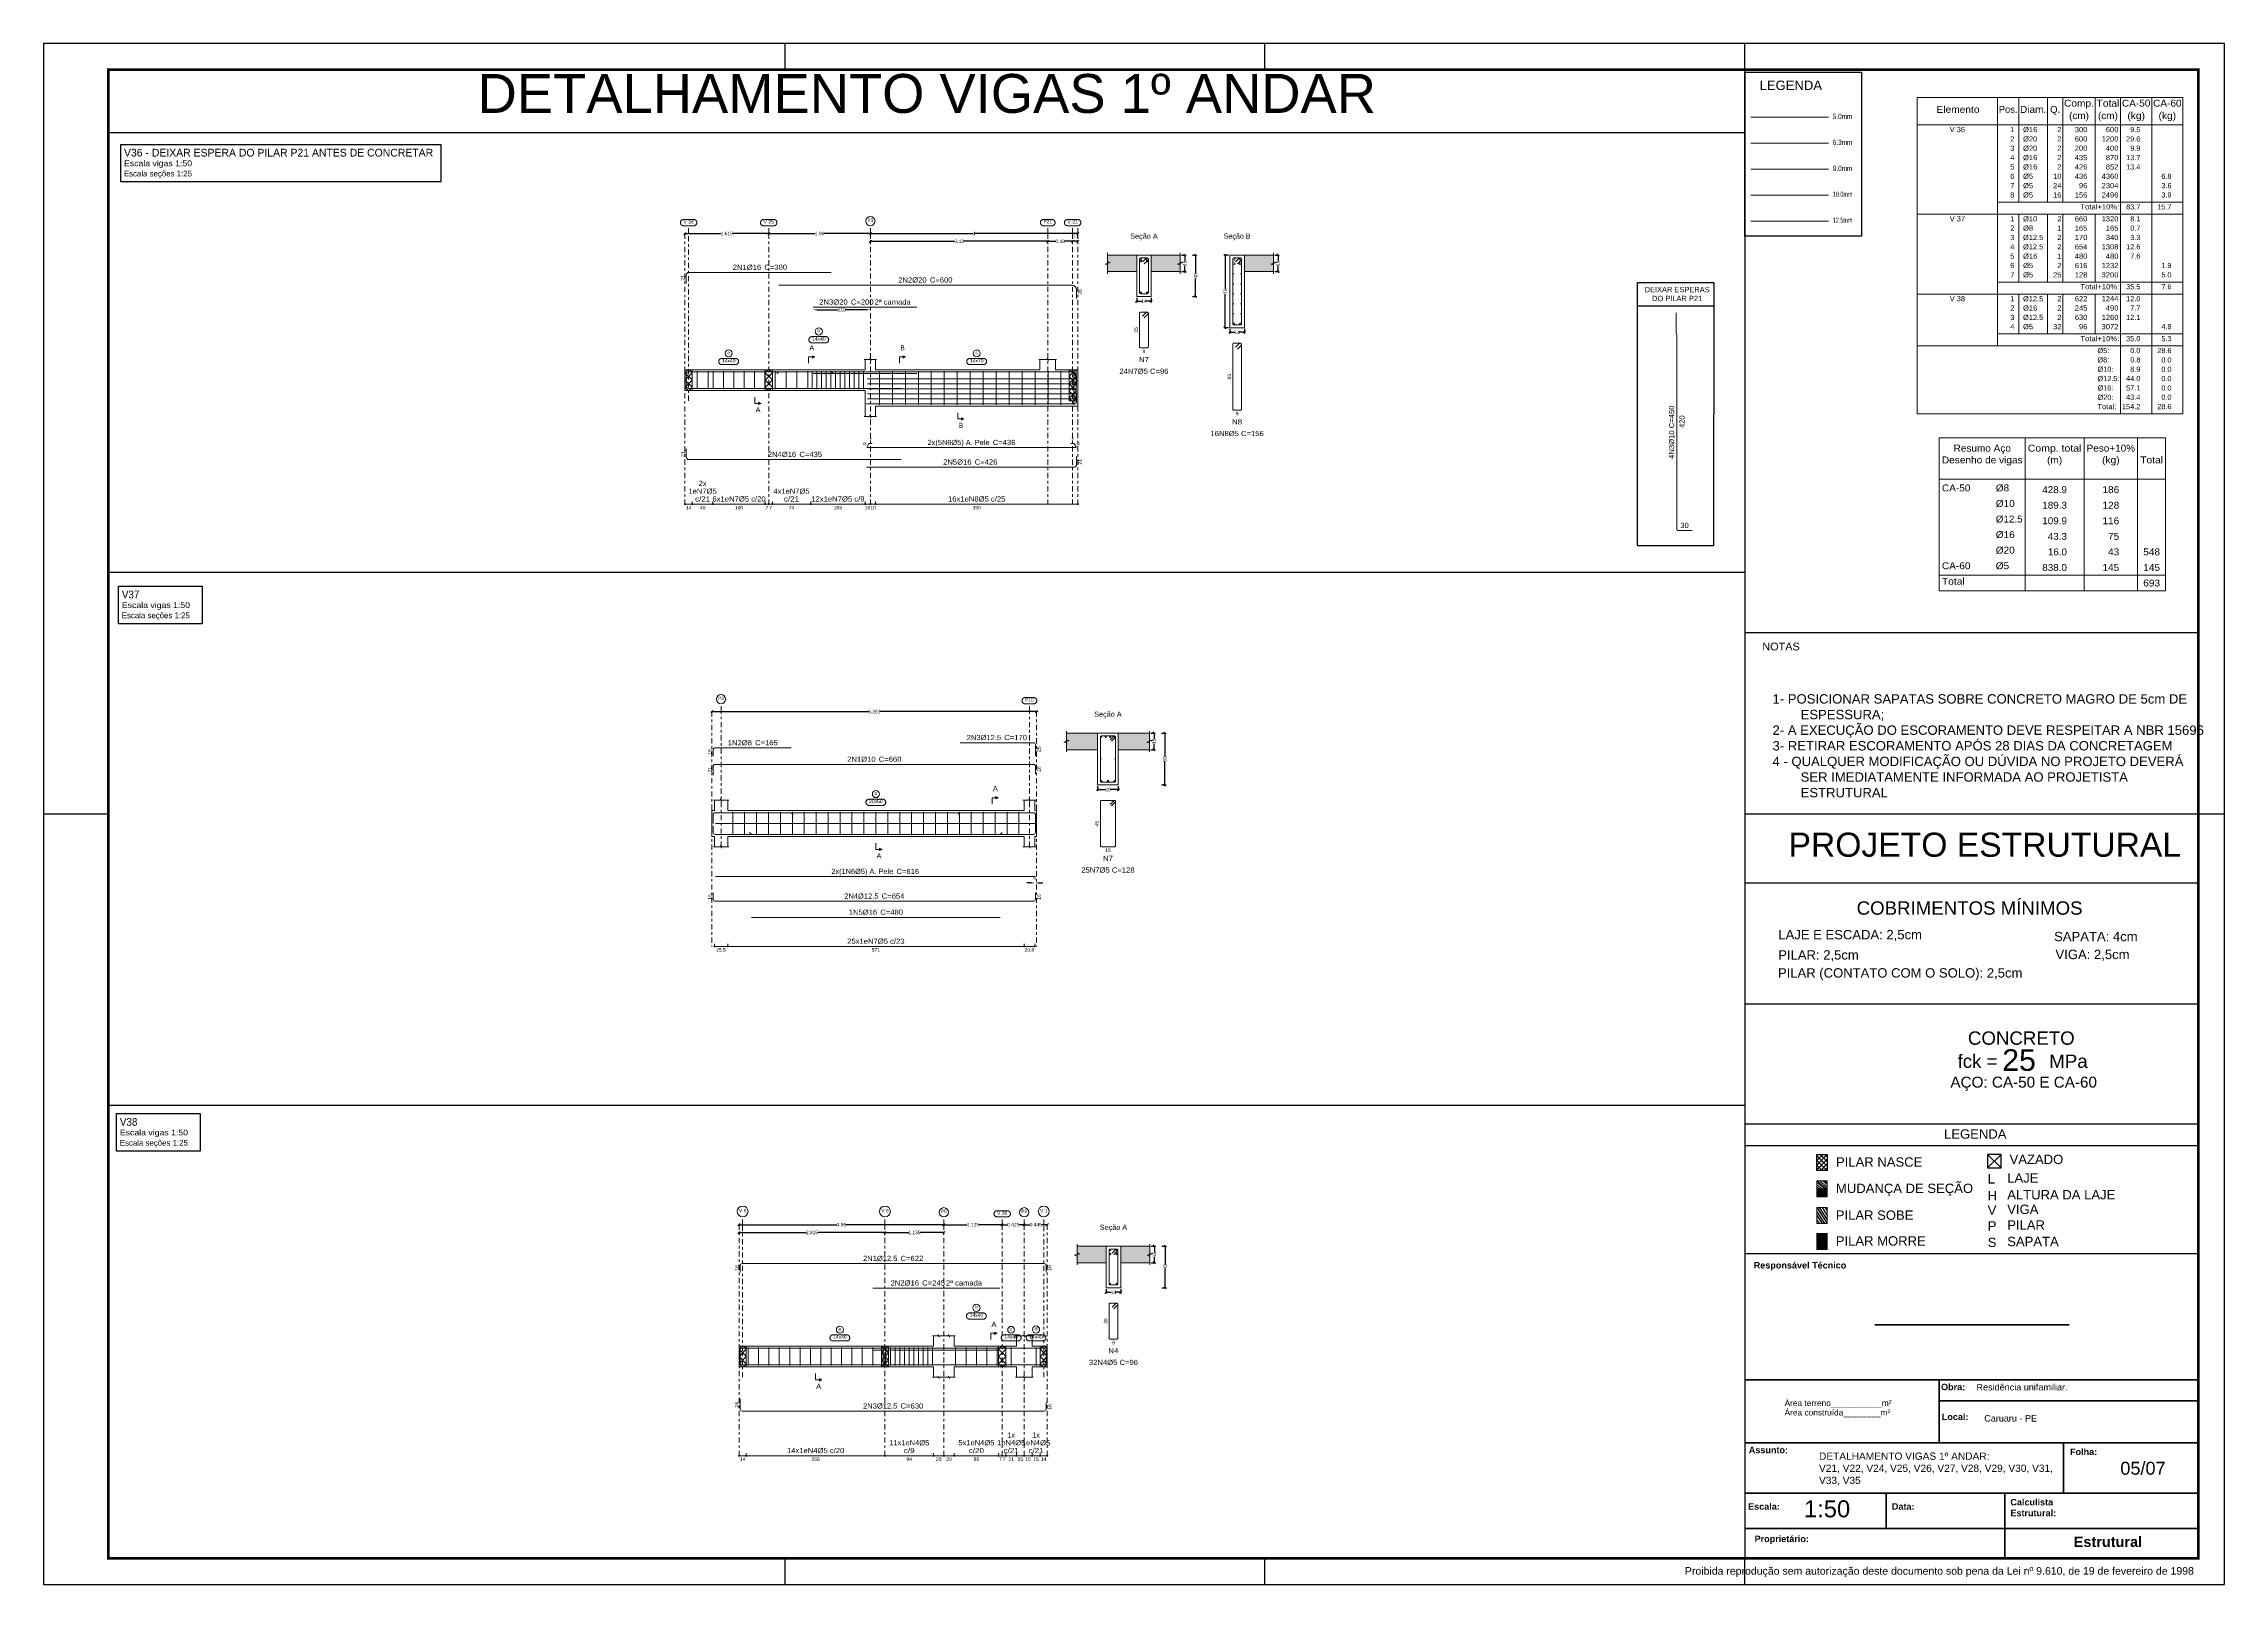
# Model space of a CAD drawing. Header units: centimetres. Extents: x 3194 to 3278, y -951 to -517.
# Drawn here: x 3194.3 to 3278.4, y -827.4 to -768 of the extents above; entities that cross this region are included whole.
import ezdxf
from ezdxf.enums import TextEntityAlignment as Align

# ---------------------------------------------------------------- set-up
doc = ezdxf.new("R2010")
doc.units = ezdxf.units.CM
doc.linetypes.add('CYPE_RAYAPUNTO', pattern=[0.4125, 0.2025, -0.105, 0, -0.105])
for name, color, linetype, lineweight in [('ARM_LONGITUDINAL_Ø10', 33, 'Continuous', 9), ('ARM_LONGITUDINAL_Ø12_5', 34, 'Continuous', 9), ('ARM_LONGITUDINAL_Ø16', 35, 'Continuous', 9), ('ARM_LONGITUDINAL_Ø20', 30, 'Continuous', 9), ('ARM_LONGITUDINAL_Ø5', 151, 'Continuous', 9), ('ARM_LONGITUDINAL_Ø6_3', 31, 'Continuous', 9), ('ARM_LONGITUDINAL_Ø8', 32, 'Continuous', 9), ('ARM_TRANSVERSAL_Ø5', 120, 'Continuous', 9), ('ELE_ARM_TRANS_TXT_EST', 7, 'Continuous', 9), ('ELE_CONT_NOS', 7, 'Continuous', 9), ('ELE_CONT_VIG_CONCRETO', 7, 'Continuous', 9), ('ELE_COT_COMPRIMENTO_PROJETADO', 8, 'Continuous', 0), ('ELE_COT_COT_ANCORAGENS', 8, 'Continuous', 0), ('ELE_COT_COT_ARM', 8, 'Continuous', 0), ('ELE_COT_COT_EST', 8, 'Continuous', 0), ('ELE_COT_COT_LIN_APOIOS', 8, 'CYPE_RAYAPUNTO', 0), ('ELE_COT_TEXTOS_ESTRIBOS', 8, 'Continuous', 0), ('ELE_REF_COT_LIN_AUX_COTA', 8, 'CYPE_RAYAPUNTO', 9), ('ELE_REF_LINHAS_MARCAS_PLANTA', 8, 'Continuous', 9), ('ELE_REF_MARCAS_PLANTA', 8, 'Continuous', 9), ('ELE_REF_REF_ESCALA', 3, 'Continuous', 9), ('ELE_REF_REF_NOME', 8, 'Continuous', 9), ('ELE_REF_REF_REFERENCIA', 8, 'Continuous', 9), ('ELE_REF_TEXTO_REF_NOME', 8, 'Continuous', 9), ('ELE_REF_TEXTO_REF_REFERENCIA', 8, 'Continuous', 9), ('G-ANNO-TEXT', 231, 'Continuous', 30), ('PILCP_ARM_LONG_REFERENCIA', 8, 'Continuous', 9), ('POR_ARM_LONG_ARM_TEXTOS', 7, 'Continuous', 9), ('POR_ARM_LONG_TXT_COMP', 7, 'Continuous', 9), ('POR_ARM_LONG_TXT_IND_LAYER_ARM_LONG', 7, 'Continuous', 9), ('SEC_CONT_LAJES_CORTE', 8, 'Continuous', 9), ('SEC_CONT_VIG_CONCRETO_CORTE', 7, 'Continuous', 9), ('SEC_COTAS_SEC_DIM_VIGA', 8, 'Continuous', 0), ('SEC_COTAS_TEXTOS_DETALHE_ESTRIBOS', 8, 'Continuous', 0), ('SEC_REF_TXT_NOMES', 2, 'Continuous', 9), ('SEC_REF_TXT_POSICOES_ARM_ESTRIBOS', 7, 'Continuous', 9), ('TABELAS', 7, 'Continuous', 0), ('TEXTO_TABELAS', 7, 'Continuous', 0)]:
    doc.layers.add(name, color=color, linetype=linetype, lineweight=lineweight)
for name, color, linetype in [('ARQ-FOLHA', 7, 'Continuous'), ('Camada 1', 7, 'Continuous'), ('COTA CYPE', 31, 'Continuous'), ('PDF_1', 7, 'Continuous'), ('PDF_PILAR_BETAO', 7, 'Continuous'), ('PDF_Text', 7, 'Continuous')]:
    doc.layers.add(name, color=color, linetype=linetype)
doc.styles.add('ARIAL', font='arial.ttf')
doc.styles.add('Arial_1', font='arial.ttf')
doc.styles.add('Arial_2', font='arial.ttf', dxfattribs={"height": 5})
doc.styles.add('Arial_3', font='arial.ttf', dxfattribs={"height": 2.3})
doc.styles.add('Arial_B', font='arialbd.ttf', dxfattribs={"height": 2.5})
doc.styles.add('Arial_B_1', font='arialbd.ttf', dxfattribs={"height": 4})
doc.styles.add('CYPETXT', font='arial.ttf', dxfattribs={"height": 0.2})
doc.styles.add('CYPETXT_0.2', font='arial.ttf', dxfattribs={"height": 0.133333})
doc.styles.add('PDF Arial', font='arial.ttf')
doc.styles.add('TQS_ARIAL', font='arial.ttf')
doc.dimstyles.new('cype_arrow', dxfattribs={"dimtxt": 0.18, "dimasz": 0.15, "dimexe": 0.05, "dimexo": 0.05, "dimgap": 0, "dimtad": 0, "dimdec": 4, "dimzin": 0, "dimdsep": 46, "dimtxsty": 'CYPETXT_0.2', "dimcen": 0.09, "dimadec": 0, "dimazin": 0, "dimtfac": 1, "dimtdec": 4, "dimtofl": 0, "dimtmove": 2, "dimatfit": 3, "dimfxl": 1, "dimtolj": 1, "dimtzin": 0, "dimarcsym": 0})
doc.dimstyles.new('cype_oblique', dxfattribs={"dimtxt": 0.18, "dimasz": 0.18, "dimexe": 0.05, "dimexo": 0.05, "dimgap": 0, "dimtad": 0, "dimdec": 4, "dimzin": 0, "dimdsep": 46, "dimtxsty": 'CYPETXT_0.2', "dimblk": 'OBLIQUE', "dimtsz": 0.04, "dimcen": 0.09, "dimadec": 0, "dimazin": 0, "dimtfac": 1, "dimtdec": 4, "dimtofl": 0, "dimtmove": 2, "dimatfit": 3, "dimfxl": 1, "dimtolj": 1, "dimtzin": 0, "dimarcsym": 0})

# ---------------------------------------------------------------- blocks, each defined once
blk = doc.blocks.new('*D1426')
at = {"layer": 'Defpoints', "color": 0, "transparency": 16777216}
for p in [(3236.473, -777.722), (3237.033, -777.722), (3237.033, -777.899)]:
    blk.add_point(p, dxfattribs=at)
at = {"layer": 'SEC_COTAS_SEC_DIM_VIGA', "color": 0, "lineweight": -2, "transparency": 16777216}
for p, q in [((3236.433, -777.939), (3236.513, -777.859)), ((3236.473, -777.772), (3236.473, -777.949)), ((3236.473, -777.899), (3236.664, -777.899)), ((3237.033, -777.899), (3236.842, -777.899)), ((3236.993, -777.939), (3237.073, -777.859)), ((3237.033, -777.772), (3237.033, -777.949))]:
    blk.add_line(p, q, dxfattribs=at)
at = {"layer": 'SEC_COTAS_SEC_DIM_VIGA', "color": 0, "transparency": 16777216, "insert": (3236.753, -777.899), "char_height": 0.1333, "attachment_point": 5, "style": 'CYPETXT_0.2'}
blk.add_mtext('\\A1;14', dxfattribs=at)
blk = doc.blocks.new('_OBLIQUE')
at = {"color": 0, "linetype": 'ByBlock'}
blk.add_line((-0.5, -0.5), (0.5, 0.5), dxfattribs=at)
blk = doc.blocks.new('*D1427')
at = {"layer": 'Defpoints', "color": 0, "transparency": 16777216}
for p in [(3238.153, -776.122), (3238.33, -776.122), (3238.153, -776.762)]:
    blk.add_point(p, dxfattribs=at)
at = {"layer": 'SEC_COTAS_SEC_DIM_VIGA', "color": 0, "lineweight": -2, "transparency": 16777216}
for p, q in [((3238.203, -776.122), (3238.38, -776.122)), ((3238.37, -776.162), (3238.29, -776.082)), ((3238.33, -776.122), (3238.33, -776.353)), ((3238.203, -776.762), (3238.38, -776.762)), ((3238.37, -776.802), (3238.29, -776.722)), ((3238.33, -776.762), (3238.33, -776.531))]:
    blk.add_line(p, q, dxfattribs=at)
at = {"layer": 'SEC_COTAS_SEC_DIM_VIGA', "color": 0, "transparency": 16777216, "insert": (3238.33, -776.442), "char_height": 0.1333, "attachment_point": 5, "rotation": 90, "style": 'CYPETXT_0.2'}
blk.add_mtext('\\A1;16', dxfattribs=at)
blk = doc.blocks.new('*D1428')
at = {"layer": 'Defpoints', "color": 0, "transparency": 16777216}
for p in [(3238.569, -776.122), (3238.746, -776.122), (3238.569, -777.722)]:
    blk.add_point(p, dxfattribs=at)
at = {"layer": 'SEC_COTAS_SEC_DIM_VIGA', "color": 0, "lineweight": -2, "transparency": 16777216}
for p, q in [((3238.619, -776.122), (3238.796, -776.122)), ((3238.786, -776.162), (3238.706, -776.082)), ((3238.746, -776.122), (3238.746, -776.824)), ((3238.746, -777.722), (3238.746, -777.02)), ((3238.619, -777.722), (3238.796, -777.722)), ((3238.786, -777.762), (3238.706, -777.682))]:
    blk.add_line(p, q, dxfattribs=at)
at = {"layer": 'SEC_COTAS_SEC_DIM_VIGA', "color": 0, "transparency": 16777216, "insert": (3238.746, -776.922), "char_height": 0.1333, "attachment_point": 5, "rotation": 90, "style": 'CYPETXT_0.2'}
blk.add_mtext('\\A1;40', dxfattribs=at)
blk = doc.blocks.new('*D1429')
at = {"layer": 'Defpoints', "color": 0, "transparency": 16777216}
for p in [(3240.066, -778.922), (3240.626, -778.922), (3240.626, -779.099)]:
    blk.add_point(p, dxfattribs=at)
at = {"layer": 'SEC_COTAS_SEC_DIM_VIGA', "color": 0, "lineweight": -2, "transparency": 16777216}
for p, q in [((3240.026, -779.139), (3240.106, -779.059)), ((3240.066, -778.972), (3240.066, -779.149)), ((3240.066, -779.099), (3240.257, -779.099)), ((3240.626, -779.099), (3240.435, -779.099)), ((3240.586, -779.139), (3240.666, -779.059)), ((3240.626, -778.972), (3240.626, -779.149))]:
    blk.add_line(p, q, dxfattribs=at)
at = {"layer": 'SEC_COTAS_SEC_DIM_VIGA', "color": 0, "transparency": 16777216, "insert": (3240.346, -779.099), "char_height": 0.1333, "attachment_point": 5, "style": 'CYPETXT_0.2'}
blk.add_mtext('\\A1;14', dxfattribs=at)
blk = doc.blocks.new('*D1430')
at = {"layer": 'Defpoints', "color": 0, "transparency": 16777216}
for p in [(3239.889, -776.122), (3240.066, -776.122), (3240.066, -778.922)]:
    blk.add_point(p, dxfattribs=at)
at = {"layer": 'SEC_COTAS_SEC_DIM_VIGA', "color": 0, "lineweight": -2, "transparency": 16777216}
for p, q in [((3240.016, -776.122), (3239.839, -776.122)), ((3239.929, -776.162), (3239.849, -776.082)), ((3239.889, -776.122), (3239.889, -777.427)), ((3239.889, -778.922), (3239.889, -777.617)), ((3240.016, -778.922), (3239.839, -778.922)), ((3239.929, -778.962), (3239.849, -778.882))]:
    blk.add_line(p, q, dxfattribs=at)
at = {"layer": 'SEC_COTAS_SEC_DIM_VIGA', "color": 0, "transparency": 16777216, "insert": (3239.889, -777.522), "char_height": 0.1333, "attachment_point": 5, "rotation": 90, "style": 'CYPETXT_0.2'}
blk.add_mtext('\\A1;70', dxfattribs=at)
blk = doc.blocks.new('*D1431')
at = {"layer": 'Defpoints', "color": 0, "transparency": 16777216}
for p in [(3241.746, -776.122), (3241.923, -776.122), (3241.746, -776.762)]:
    blk.add_point(p, dxfattribs=at)
at = {"layer": 'SEC_COTAS_SEC_DIM_VIGA', "color": 0, "lineweight": -2, "transparency": 16777216}
for p, q in [((3241.796, -776.122), (3241.973, -776.122)), ((3241.963, -776.162), (3241.883, -776.082)), ((3241.923, -776.122), (3241.923, -776.353)), ((3241.796, -776.762), (3241.973, -776.762)), ((3241.963, -776.802), (3241.883, -776.722)), ((3241.923, -776.762), (3241.923, -776.531))]:
    blk.add_line(p, q, dxfattribs=at)
at = {"layer": 'SEC_COTAS_SEC_DIM_VIGA', "color": 0, "transparency": 16777216, "insert": (3241.923, -776.442), "char_height": 0.1333, "attachment_point": 5, "rotation": 90, "style": 'CYPETXT_0.2'}
blk.add_mtext('\\A1;16', dxfattribs=at)
blk = doc.blocks.new('*D1432')
at = {"layer": 'Defpoints', "color": 0, "transparency": 16777216}
for p in [(3226.203, -775.592), (3226.203, -775.592), (3233.043, -775.592)]:
    blk.add_point(p, dxfattribs=at)
at = {"layer": 'ELE_COT_COMPRIMENTO_PROJETADO', "color": 0, "lineweight": -2, "transparency": 16777216}
for p, q in [((3226.163, -775.632), (3226.243, -775.552)), ((3226.203, -775.592), (3229.451, -775.592)), ((3233.043, -775.592), (3229.795, -775.592)), ((3233.003, -775.632), (3233.083, -775.552))]:
    blk.add_line(p, q, dxfattribs=at)
at = {"layer": 'ELE_COT_COMPRIMENTO_PROJETADO', "color": 0, "transparency": 16777216, "insert": (3229.623, -775.592), "char_height": 0.1333, "attachment_point": 5, "style": 'CYPETXT_0.2'}
blk.add_mtext('\\A1;3.42', dxfattribs=at)
blk = doc.blocks.new('*D1433')
at = {"layer": 'Defpoints', "color": 0, "transparency": 16777216}
for p in [(3233.043, -775.592), (3233.043, -775.592), (3234.003, -775.592)]:
    blk.add_point(p, dxfattribs=at)
at = {"layer": 'ELE_COT_COMPRIMENTO_PROJETADO', "color": 0, "lineweight": -2, "transparency": 16777216}
for p, q in [((3233.003, -775.632), (3233.083, -775.552)), ((3233.043, -775.592), (3233.35, -775.592)), ((3234.003, -775.592), (3233.696, -775.592)), ((3233.963, -775.632), (3234.043, -775.552))]:
    blk.add_line(p, q, dxfattribs=at)
at = {"layer": 'ELE_COT_COMPRIMENTO_PROJETADO', "color": 0, "transparency": 16777216, "insert": (3233.523, -775.592), "char_height": 0.1333, "attachment_point": 5, "style": 'CYPETXT_0.2'}
blk.add_mtext('\\A1;0.48', dxfattribs=at)
blk = doc.blocks.new('*D1434')
at = {"layer": 'Defpoints', "color": 0, "transparency": 16777216}
for p in [(3234.003, -775.592), (3234.003, -775.592), (3234.203, -775.592)]:
    blk.add_point(p, dxfattribs=at)
at = {"layer": 'ELE_COT_COMPRIMENTO_PROJETADO', "color": 0, "lineweight": -2, "transparency": 16777216}
for p, q in [((3233.963, -775.632), (3234.043, -775.552)), ((3234.203, -775.592), (3234.003, -775.592)), ((3234.163, -775.632), (3234.243, -775.552))]:
    blk.add_line(p, q, dxfattribs=at)
at = {"layer": 'ELE_COT_COMPRIMENTO_PROJETADO', "color": 0, "transparency": 16777216, "insert": (3234.103, -775.388), "char_height": 0.1333, "attachment_point": 5, "style": 'CYPETXT_0.2'}
blk.add_mtext('\\A1;0.1', dxfattribs=at)
blk = doc.blocks.new('*D1435')
at = {"layer": 'Defpoints', "color": 0, "transparency": 16777216}
for p in [(3219.053, -775.292), (3219.053, -775.292), (3222.283, -775.292)]:
    blk.add_point(p, dxfattribs=at)
at = {"layer": 'ELE_COT_COMPRIMENTO_PROJETADO', "color": 0, "lineweight": -2, "transparency": 16777216}
for p, q in [((3219.013, -775.332), (3219.093, -775.252)), ((3219.053, -775.292), (3220.449, -775.292)), ((3222.283, -775.292), (3220.887, -775.292)), ((3222.243, -775.332), (3222.323, -775.252))]:
    blk.add_line(p, q, dxfattribs=at)
at = {"layer": 'ELE_COT_COMPRIMENTO_PROJETADO', "color": 0, "transparency": 16777216, "insert": (3220.668, -775.292), "char_height": 0.1333, "attachment_point": 5, "style": 'CYPETXT_0.2'}
blk.add_mtext('\\A1;1.615', dxfattribs=at)
blk = doc.blocks.new('*D1436')
at = {"layer": 'Defpoints', "color": 0, "transparency": 16777216}
for p in [(3222.283, -775.292), (3222.283, -775.292), (3226.203, -775.292)]:
    blk.add_point(p, dxfattribs=at)
at = {"layer": 'ELE_COT_COMPRIMENTO_PROJETADO', "color": 0, "lineweight": -2, "transparency": 16777216}
for p, q in [((3222.243, -775.332), (3222.323, -775.252)), ((3222.283, -775.292), (3224.076, -775.292)), ((3226.203, -775.292), (3224.41, -775.292)), ((3226.163, -775.332), (3226.243, -775.252))]:
    blk.add_line(p, q, dxfattribs=at)
at = {"layer": 'ELE_COT_COMPRIMENTO_PROJETADO', "color": 0, "transparency": 16777216, "insert": (3224.243, -775.292), "char_height": 0.1333, "attachment_point": 5, "style": 'CYPETXT_0.2'}
blk.add_mtext('\\A1;1.96', dxfattribs=at)
blk = doc.blocks.new('*D1437')
at = {"layer": 'Defpoints', "color": 0, "transparency": 16777216}
for p in [(3226.203, -775.292), (3226.203, -775.292), (3234.203, -775.292)]:
    blk.add_point(p, dxfattribs=at)
at = {"layer": 'ELE_COT_COMPRIMENTO_PROJETADO', "color": 0, "lineweight": -2, "transparency": 16777216}
for p, q in [((3226.163, -775.332), (3226.243, -775.252)), ((3226.203, -775.292), (3230.157, -775.292)), ((3234.203, -775.292), (3230.249, -775.292)), ((3234.163, -775.332), (3234.243, -775.252))]:
    blk.add_line(p, q, dxfattribs=at)
at = {"layer": 'ELE_COT_COMPRIMENTO_PROJETADO', "color": 0, "transparency": 16777216, "insert": (3230.203, -775.292), "char_height": 0.1333, "attachment_point": 5, "style": 'CYPETXT_0.2'}
blk.add_mtext('\\A1;4', dxfattribs=at)
blk = doc.blocks.new('*D1438')
at = {"layer": 'Defpoints', "color": 0, "transparency": 16777216}
for p in [(3223.995, -778.232), (3226.203, -778.232), (3226.203, -778.232)]:
    blk.add_point(p, dxfattribs=at)
at = {"layer": 'ELE_COT_COT_ARM', "color": 0, "lineweight": -2, "transparency": 16777216}
for p, q in [((3224.145, -778.232), (3224.958, -778.232)), ((3226.053, -778.232), (3225.24, -778.232))]:
    blk.add_line(p, q, dxfattribs=at)
at = {"layer": 'ELE_COT_COT_ARM', "color": 0, "transparency": 16777216}
for points in [[(3224.145, -778.207), (3224.145, -778.257), (3223.995, -778.232)], [(3226.053, -778.207), (3226.053, -778.257), (3226.203, -778.232)]]:
    blk.add_solid(points, dxfattribs=at)
at = {"layer": 'ELE_COT_COT_ARM', "color": 0, "transparency": 16777216, "insert": (3225.099, -778.232), "char_height": 0.1333, "attachment_point": 5, "style": 'CYPETXT_0.2'}
blk.add_mtext('\\A1;110', dxfattribs=at)
blk = doc.blocks.new('*D1439')
at = {"layer": 'Defpoints', "color": 0, "transparency": 16777216}
for p in [(3234.965, -796.552), (3235.765, -796.552), (3235.765, -796.729)]:
    blk.add_point(p, dxfattribs=at)
at = {"layer": 'SEC_COTAS_SEC_DIM_VIGA', "color": 0, "lineweight": -2, "transparency": 16777216}
for p, q in [((3234.925, -796.769), (3235.005, -796.689)), ((3234.965, -796.602), (3234.965, -796.779)), ((3234.965, -796.729), (3235.268, -796.729)), ((3235.765, -796.729), (3235.461, -796.729)), ((3235.725, -796.769), (3235.805, -796.689)), ((3235.765, -796.602), (3235.765, -796.779))]:
    blk.add_line(p, q, dxfattribs=at)
at = {"layer": 'SEC_COTAS_SEC_DIM_VIGA', "color": 0, "transparency": 16777216, "insert": (3235.365, -796.729), "char_height": 0.1333, "attachment_point": 5, "style": 'CYPETXT_0.2'}
blk.add_mtext('\\A1;20', dxfattribs=at)
blk = doc.blocks.new('*D1440')
at = {"layer": 'Defpoints', "color": 0, "transparency": 16777216}
for p in [(3236.965, -794.552), (3237.142, -794.552), (3236.965, -795.192)]:
    blk.add_point(p, dxfattribs=at)
at = {"layer": 'SEC_COTAS_SEC_DIM_VIGA', "color": 0, "lineweight": -2, "transparency": 16777216}
for p, q in [((3237.015, -794.552), (3237.192, -794.552)), ((3237.182, -794.592), (3237.102, -794.512)), ((3237.142, -794.552), (3237.142, -794.783)), ((3237.015, -795.192), (3237.192, -795.192)), ((3237.182, -795.232), (3237.102, -795.152)), ((3237.142, -795.192), (3237.142, -794.961))]:
    blk.add_line(p, q, dxfattribs=at)
at = {"layer": 'SEC_COTAS_SEC_DIM_VIGA', "color": 0, "transparency": 16777216, "insert": (3237.142, -794.872), "char_height": 0.1333, "attachment_point": 5, "rotation": 90, "style": 'CYPETXT_0.2'}
blk.add_mtext('\\A1;16', dxfattribs=at)
blk = doc.blocks.new('*D1441')
at = {"layer": 'Defpoints', "color": 0, "transparency": 16777216}
for p in [(3237.381, -794.552), (3237.558, -794.552), (3237.381, -796.552)]:
    blk.add_point(p, dxfattribs=at)
at = {"layer": 'SEC_COTAS_SEC_DIM_VIGA', "color": 0, "lineweight": -2, "transparency": 16777216}
for p, q in [((3237.431, -794.552), (3237.608, -794.552)), ((3237.598, -794.592), (3237.518, -794.512)), ((3237.558, -794.552), (3237.558, -795.457)), ((3237.558, -796.552), (3237.558, -795.647)), ((3237.431, -796.552), (3237.608, -796.552)), ((3237.598, -796.592), (3237.518, -796.512))]:
    blk.add_line(p, q, dxfattribs=at)
at = {"layer": 'SEC_COTAS_SEC_DIM_VIGA', "color": 0, "transparency": 16777216, "insert": (3237.558, -795.552), "char_height": 0.1333, "attachment_point": 5, "rotation": 90, "style": 'CYPETXT_0.2'}
blk.add_mtext('\\A1;50', dxfattribs=at)
blk = doc.blocks.new('*D1442')
at = {"layer": 'Defpoints', "color": 0, "transparency": 16777216}
for p in [(3220.093, -793.722), (3220.093, -793.722), (3232.615, -793.722)]:
    blk.add_point(p, dxfattribs=at)
at = {"layer": 'ELE_COT_COMPRIMENTO_PROJETADO', "color": 0, "lineweight": -2, "transparency": 16777216}
for p, q in [((3220.053, -793.762), (3220.133, -793.682)), ((3220.093, -793.722), (3226.142, -793.722)), ((3232.615, -793.722), (3226.566, -793.722)), ((3232.575, -793.762), (3232.655, -793.682))]:
    blk.add_line(p, q, dxfattribs=at)
at = {"layer": 'ELE_COT_COMPRIMENTO_PROJETADO', "color": 0, "transparency": 16777216, "insert": (3226.354, -793.722), "char_height": 0.1333, "attachment_point": 5, "style": 'CYPETXT_0.2'}
blk.add_mtext('\\A1;6.261', dxfattribs=at)
blk = doc.blocks.new('*D1334')
at = {"layer": 'Defpoints', "color": 0, "transparency": 16777216}
for p in [(3232.543, -800.33), (3232.551, -800.33), (3232.551, -800.33)]:
    blk.add_point(p, dxfattribs=at)
at = {"layer": 'ELE_COT_COT_ARM', "color": 0, "lineweight": -2, "transparency": 16777216}
for p, q in [((3232.393, -800.33), (3232.243, -800.33)), ((3232.701, -800.33), (3232.851, -800.33))]:
    blk.add_line(p, q, dxfattribs=at)
at = {"layer": 'ELE_COT_COT_ARM', "color": 0, "transparency": 16777216}
for points in [[(3232.393, -800.305), (3232.393, -800.355), (3232.543, -800.33)], [(3232.701, -800.305), (3232.701, -800.355), (3232.551, -800.33)]]:
    blk.add_solid(points, dxfattribs=at)
at = {"layer": 'ELE_COT_COT_ARM', "color": 0, "transparency": 16777216, "insert": (3232.547, -800.126), "char_height": 0.1333, "attachment_point": 5, "style": 'CYPETXT_0.2'}
blk.add_mtext('\\A1;0', dxfattribs=at)
blk = doc.blocks.new('*D1331')
at = {"layer": 'Defpoints', "color": 0, "transparency": 16777216}
for p in [(3235.297, -815.934), (3235.857, -815.934), (3235.857, -816.111)]:
    blk.add_point(p, dxfattribs=at)
at = {"layer": 'SEC_COTAS_SEC_DIM_VIGA', "color": 0, "lineweight": -2, "transparency": 16777216}
for p, q in [((3235.257, -816.151), (3235.337, -816.071)), ((3235.297, -815.984), (3235.297, -816.161)), ((3235.297, -816.111), (3235.488, -816.111)), ((3235.857, -816.111), (3235.665, -816.111)), ((3235.817, -816.151), (3235.897, -816.071)), ((3235.857, -815.984), (3235.857, -816.161))]:
    blk.add_line(p, q, dxfattribs=at)
at = {"layer": 'SEC_COTAS_SEC_DIM_VIGA', "color": 0, "transparency": 16777216, "insert": (3235.577, -816.111), "char_height": 0.1333, "attachment_point": 5, "style": 'CYPETXT_0.2'}
blk.add_mtext('\\A1;14', dxfattribs=at)
blk = doc.blocks.new('*D1332')
at = {"layer": 'Defpoints', "color": 0, "transparency": 16777216}
for p in [(3236.977, -814.334), (3237.154, -814.334), (3236.977, -814.974)]:
    blk.add_point(p, dxfattribs=at)
at = {"layer": 'SEC_COTAS_SEC_DIM_VIGA', "color": 0, "lineweight": -2, "transparency": 16777216}
for p, q in [((3237.027, -814.334), (3237.204, -814.334)), ((3237.194, -814.374), (3237.114, -814.294)), ((3237.154, -814.334), (3237.154, -814.565)), ((3237.154, -814.974), (3237.154, -814.743)), ((3237.027, -814.974), (3237.204, -814.974)), ((3237.194, -815.014), (3237.114, -814.934))]:
    blk.add_line(p, q, dxfattribs=at)
at = {"layer": 'SEC_COTAS_SEC_DIM_VIGA', "color": 0, "transparency": 16777216, "insert": (3237.154, -814.654), "char_height": 0.1333, "attachment_point": 5, "rotation": 90, "style": 'CYPETXT_0.2'}
blk.add_mtext('\\A1;16', dxfattribs=at)
blk = doc.blocks.new('*D1333')
at = {"layer": 'Defpoints', "color": 0, "transparency": 16777216}
for p in [(3237.393, -814.334), (3237.57, -814.334), (3237.393, -815.934)]:
    blk.add_point(p, dxfattribs=at)
at = {"layer": 'SEC_COTAS_SEC_DIM_VIGA', "color": 0, "lineweight": -2, "transparency": 16777216}
for p, q in [((3237.443, -814.334), (3237.62, -814.334)), ((3237.61, -814.374), (3237.53, -814.294)), ((3237.57, -814.334), (3237.57, -815.036)), ((3237.57, -815.934), (3237.57, -815.232)), ((3237.443, -815.934), (3237.62, -815.934)), ((3237.61, -815.974), (3237.53, -815.894))]:
    blk.add_line(p, q, dxfattribs=at)
at = {"layer": 'SEC_COTAS_SEC_DIM_VIGA', "color": 0, "transparency": 16777216, "insert": (3237.57, -815.134), "char_height": 0.1333, "attachment_point": 5, "rotation": 90, "style": 'CYPETXT_0.2'}
blk.add_mtext('\\A1;40', dxfattribs=at)
blk = doc.blocks.new('*D1335')
at = {"layer": 'Defpoints', "color": 0, "transparency": 16777216}
for p in [(3221.137, -813.804), (3221.137, -813.804), (3226.767, -813.804)]:
    blk.add_point(p, dxfattribs=at)
at = {"layer": 'ELE_COT_COMPRIMENTO_PROJETADO', "color": 0, "lineweight": -2, "transparency": 16777216}
for p, q in [((3221.097, -813.844), (3221.177, -813.764)), ((3221.137, -813.804), (3223.725, -813.804)), ((3226.767, -813.804), (3224.178, -813.804)), ((3226.727, -813.844), (3226.807, -813.764))]:
    blk.add_line(p, q, dxfattribs=at)
at = {"layer": 'ELE_COT_COMPRIMENTO_PROJETADO', "color": 0, "transparency": 16777216, "insert": (3223.952, -813.804), "char_height": 0.1333, "attachment_point": 5, "style": 'CYPETXT_0.2'}
blk.add_mtext('\\A1;2.815', dxfattribs=at)
blk = doc.blocks.new('*D1336')
at = {"layer": 'Defpoints', "color": 0, "transparency": 16777216}
for p in [(3226.767, -813.804), (3226.767, -813.804), (3229.037, -813.804)]:
    blk.add_point(p, dxfattribs=at)
at = {"layer": 'ELE_COT_COMPRIMENTO_PROJETADO', "color": 0, "lineweight": -2, "transparency": 16777216}
for p, q in [((3226.727, -813.844), (3226.807, -813.764)), ((3226.767, -813.804), (3227.682, -813.804)), ((3229.037, -813.804), (3228.121, -813.804)), ((3228.997, -813.844), (3229.077, -813.764))]:
    blk.add_line(p, q, dxfattribs=at)
at = {"layer": 'ELE_COT_COMPRIMENTO_PROJETADO', "color": 0, "transparency": 16777216, "insert": (3227.902, -813.804), "char_height": 0.1333, "attachment_point": 5, "style": 'CYPETXT_0.2'}
blk.add_mtext('\\A1;1.135', dxfattribs=at)
blk = doc.blocks.new('*D1337')
at = {"layer": 'Defpoints', "color": 0, "transparency": 16777216}
for p in [(3221.137, -813.504), (3221.137, -813.504), (3229.037, -813.504)]:
    blk.add_point(p, dxfattribs=at)
at = {"layer": 'ELE_COT_COMPRIMENTO_PROJETADO', "color": 0, "lineweight": -2, "transparency": 16777216}
for p, q in [((3221.097, -813.544), (3221.177, -813.464)), ((3221.137, -813.504), (3224.913, -813.504)), ((3229.037, -813.504), (3225.26, -813.504)), ((3228.997, -813.544), (3229.077, -813.464))]:
    blk.add_line(p, q, dxfattribs=at)
at = {"layer": 'ELE_COT_COMPRIMENTO_PROJETADO', "color": 0, "transparency": 16777216, "insert": (3225.087, -813.504), "char_height": 0.1333, "attachment_point": 5, "style": 'CYPETXT_0.2'}
blk.add_mtext('\\A1;3.95', dxfattribs=at)
blk = doc.blocks.new('*D1338')
at = {"layer": 'Defpoints', "color": 0, "transparency": 16777216}
for p in [(3229.037, -813.504), (3229.037, -813.504), (3231.287, -813.504)]:
    blk.add_point(p, dxfattribs=at)
at = {"layer": 'ELE_COT_COMPRIMENTO_PROJETADO', "color": 0, "lineweight": -2, "transparency": 16777216}
for p, q in [((3228.997, -813.544), (3229.077, -813.464)), ((3229.037, -813.504), (3229.942, -813.504)), ((3231.287, -813.504), (3230.381, -813.504)), ((3231.247, -813.544), (3231.327, -813.464))]:
    blk.add_line(p, q, dxfattribs=at)
at = {"layer": 'ELE_COT_COMPRIMENTO_PROJETADO', "color": 0, "transparency": 16777216, "insert": (3230.162, -813.504), "char_height": 0.1333, "attachment_point": 5, "style": 'CYPETXT_0.2'}
blk.add_mtext('\\A1;1.125', dxfattribs=at)
blk = doc.blocks.new('*D1339')
at = {"layer": 'Defpoints', "color": 0, "transparency": 16777216}
for p in [(3231.287, -813.504), (3231.287, -813.504), (3232.137, -813.504)]:
    blk.add_point(p, dxfattribs=at)
at = {"layer": 'ELE_COT_COMPRIMENTO_PROJETADO', "color": 0, "lineweight": -2, "transparency": 16777216}
for p, q in [((3231.247, -813.544), (3231.327, -813.464)), ((3231.287, -813.504), (3231.486, -813.504)), ((3232.137, -813.504), (3231.937, -813.504)), ((3232.097, -813.544), (3232.177, -813.464))]:
    blk.add_line(p, q, dxfattribs=at)
at = {"layer": 'ELE_COT_COMPRIMENTO_PROJETADO', "color": 0, "transparency": 16777216, "insert": (3231.712, -813.504), "char_height": 0.1333, "attachment_point": 5, "style": 'CYPETXT_0.2'}
blk.add_mtext('\\A1;0.425', dxfattribs=at)
blk = doc.blocks.new('*D1340')
at = {"layer": 'Defpoints', "color": 0, "transparency": 16777216}
for p in [(3232.137, -813.504), (3232.137, -813.504), (3233.027, -813.504)]:
    blk.add_point(p, dxfattribs=at)
at = {"layer": 'ELE_COT_COMPRIMENTO_PROJETADO', "color": 0, "lineweight": -2, "transparency": 16777216}
for p, q in [((3232.097, -813.544), (3232.177, -813.464)), ((3232.137, -813.504), (3232.356, -813.504)), ((3233.027, -813.504), (3232.807, -813.504)), ((3232.987, -813.544), (3233.067, -813.464))]:
    blk.add_line(p, q, dxfattribs=at)
at = {"layer": 'ELE_COT_COMPRIMENTO_PROJETADO', "color": 0, "transparency": 16777216, "insert": (3232.582, -813.504), "char_height": 0.1333, "attachment_point": 5, "style": 'CYPETXT_0.2'}
blk.add_mtext('\\A1;0.445', dxfattribs=at)
blk = doc.blocks.new('FOLHA A1')
at = {"layer": 'ARQ-FOLHA'}
for p, q in [((841, 0), (0, 0)), ((0, 0), (0, -594)), ((286, -10), (286, 0)), ((471, -10), (471, 0)), ((656, -10), (656, 0)), ((841, -594), (841, 0)), ((0, -297), (25, -297)), ((831, -297), (841, -297)), ((286, -594), (286, -584)), ((471, -594), (471, -584)), ((656, -594), (656, -584)), ((0, -594), (841, -594))]:
    blk.add_line(p, q, dxfattribs=at)
at = {"layer": 'ARQ-FOLHA', "const_width": 1}
blk.add_lwpolyline([(25, -10), (25, -584), (831, -584), (831, -10), (25, -10)], dxfattribs=at)

msp = doc.modelspace()

# ---------------------------------------------------------------- hatches: boundary and pattern name
h = msp.add_hatch(color=256)
h.dxf.hatch_style = 1
h.paths.add_polyline_path([(3263.10732, -812.43046), (3263.10732, -812.12272), (3262.70408, -812.12272), (3262.70408, -812.43046)])
h = msp.add_hatch(color=256)
h.dxf.hatch_style = 1
h.paths.add_polyline_path([(3262.70408, -814.45429), (3263.10732, -814.45429), (3263.10732, -813.83882), (3262.70408, -813.83882)])
at = {"layer": 'COTA CYPE'}
h = msp.add_hatch(dxfattribs=at)
h.set_pattern_fill('ANSI37', color=256, scale=0.04)
h.set_pattern_definition([(45, (230.5201, -452.80571), (-0.089802561, 0.089802561), []), (135, (230.5201, -452.80571), (-0.089802561, -0.089802561), [])])
h.paths.add_polyline_path([(3263.10732, -810.80035), (3262.70408, -810.80035), (3262.70408, -811.41582), (3263.10732, -811.41582)])
at = {"layer": 'ELE_REF_LINHAS_MARCAS_PLANTA'}
for points in [[(3223.96682, -780.09811), (3223.96682, -780.00211), (3224.06282, -780.05011)], [(3227.4678, -780.09811), (3227.4678, -780.00211), (3227.5638, -780.05011)], [(3221.8947, -781.79211), (3221.8947, -781.88811), (3221.9907, -781.84011)], [(3229.71701, -782.39211), (3229.71701, -782.48811), (3229.81301, -782.44011)], [(3231.04362, -797.09219), (3231.04362, -796.99619), (3231.13962, -797.04419)], [(3226.5577, -798.98619), (3226.5577, -799.08219), (3226.6537, -799.03419)], [(3230.99323, -817.7406), (3230.99323, -817.6446), (3231.08923, -817.6926)], [(3224.23453, -819.4346), (3224.23453, -819.5306), (3224.33053, -819.4826)]]:
    msp.add_hatch(color=256, dxfattribs=at).paths.add_polyline_path(points)
at = {"layer": 'SEC_CONT_LAJES_CORTE', "true_color": 0xdad7d3}
for points in [[(3235.35301, -776.12196), (3236.47301, -776.12196), (3236.47301, -776.76196), (3235.35301, -776.76196)], [(3238.15301, -776.12196), (3237.03301, -776.12196), (3237.03301, -776.76196), (3238.15301, -776.76196)], [(3241.74584, -776.12196), (3240.62584, -776.12196), (3240.62584, -776.76196), (3241.74584, -776.76196)], [(3233.76476, -794.55205), (3234.96476, -794.55205), (3234.96476, -795.19205), (3233.76476, -795.19205)], [(3236.96476, -794.55205), (3235.76476, -794.55205), (3235.76476, -795.19205), (3236.96476, -795.19205)], [(3234.17653, -814.33394), (3235.29653, -814.33394), (3235.29653, -814.97394), (3234.17653, -814.97394)], [(3236.97653, -814.33394), (3235.85653, -814.33394), (3235.85653, -814.97394), (3236.97653, -814.97394)]]:
    msp.add_hatch(color=254, dxfattribs=at).paths.add_polyline_path(points)

# ---------------------------------------------------------------- linework, layer by layer
for p, q in [((3259.9194, -768.9709), (3259.9194, -826.3709)), ((3196.8194, -771.39484), (3259.9194, -771.39484)), ((3255.7882, -778.08079), (3258.72394, -778.08237)), ((3259.9194, -788.36168), (3196.8194, -788.36168)), ((3259.9194, -790.67144), (3277.4194, -790.67144)), ((3196.8194, -808.89928), (3259.9194, -808.89928)), ((3259.9194, -809.61116), (3277.4194, -809.61116)), ((3259.9194, -810.45294), (3277.4194, -810.45294)), ((3269.81004, -810.79191), (3269.28504, -811.31691)), ((3269.28504, -810.79191), (3269.81004, -811.31691)), ((3262.70408, -812.84029), (3263.10732, -813.45576)), ((3262.70408, -813.00481), (3262.99953, -813.45576)), ((3262.70408, -813.14803), (3262.9057, -813.45576)), ((3262.79785, -812.84029), (3263.10732, -813.31264)), ((3262.9057, -812.84029), (3263.10732, -813.14803)), ((3263.02528, -812.84029), (3263.10732, -812.96551)), ((3262.70408, -813.32573), (3262.78927, -813.45576)), ((3259.9194, -814.61967), (3277.4194, -814.60942)), ((3277.4194, -825.2128), (3267.4194, -825.2128)), ((3277.4194, -826.3709), (3277.4194, -825.2128)), ((3269.9464, -826.3709), (3277.4194, -826.3709))]:
    msp.add_line(p, q)
at = {"lineweight": 90}
for p, q in [((3272.4363, -817.3667), (3264.9363, -817.3667)), ((3259.9194, -819.48777), (3277.4194, -819.48777)), ((3267.4194, -821.91507), (3267.4194, -819.48777)), ((3267.4194, -820.29285), (3277.4194, -820.29285)), ((3259.9194, -821.91507), (3277.4194, -821.91507)), ((3259.9194, -821.91507), (3277.4194, -821.91507)), ((3272.2194, -823.85057), (3272.2194, -821.91507)), ((3259.9194, -823.85057), (3277.4194, -823.85057)), ((3265.37492, -825.2128), (3265.37492, -823.85057)), ((3269.9464, -826.3709), (3269.9464, -823.85057)), ((3259.9194, -825.2128), (3277.4194, -825.2128))]:
    msp.add_line(p, q, dxfattribs=at)
at = {"color": 8, "lineweight": 25}
for p, q in [((3277.4194, -825.2128), (3267.4194, -825.2128)), ((3277.4194, -826.3709), (3277.4194, -825.2128)), ((3267.4194, -826.3709), (3277.4194, -826.3709))]:
    msp.add_line(p, q, dxfattribs=at)
for points in [[(3259.9194, -769.06579), (3264.42772, -769.06579), (3264.42772, -775.39561), (3259.9194, -775.39561)], [(3255.78869, -777.17389), (3258.72443, -777.17389), (3258.72222, -787.32873), (3255.78648, -787.32873)]]:
    msp.add_lwpolyline(points, close=True)
msp.add_lwpolyline([(3269.28504, -811.31691), (3269.81004, -811.31691), (3269.81004, -810.79191), (3269.28504, -810.79191), (3269.28504, -811.31691)])
at = {"layer": 'ARM_LONGITUDINAL_Ø10'}
msp.add_line((3260.15866, -773.80994), (3263.15866, -773.80994), dxfattribs=at)
for points in [[(3257.90075, -786.74447), (3257.36075, -786.74447), (3257.35552, -786.74424), (3257.35033, -786.74356), (3257.34522, -786.74243), (3257.34023, -786.74085), (3257.33539, -786.73885), (3257.33075, -786.73643), (3257.32633, -786.73362), (3257.32218, -786.73044), (3257.31832, -786.7269), (3257.31479, -786.72304), (3257.3116, -786.71889), (3257.30879, -786.71447), (3257.30637, -786.70983), (3257.30437, -786.70499), (3257.30279, -786.7), (3257.30166, -786.69489), (3257.30098, -786.6897), (3257.30075, -786.68447), (3257.30075, -779.21944), (3257.30054, -779.21449), (3257.29993, -779.20957), (3257.28157, -779.09937), (3257.28095, -779.09446), (3257.28075, -779.08951), (3257.28075, -778.34613)], [(3232.56475, -796.12545), (3232.56475, -795.81811), (3232.56018, -795.79515), (3232.54717, -795.77568), (3232.52771, -795.76267), (3232.50475, -795.75811), (3220.20326, -795.75811), (3220.1803, -795.76267), (3220.16083, -795.77568), (3220.14783, -795.79515), (3220.14326, -795.81811), (3220.14326, -796.1717)], [(3232.56475, -797.98853), (3232.56475, -797.68119), (3232.56018, -797.65823), (3232.54717, -797.63876), (3232.52771, -797.62576), (3232.50475, -797.62119), (3220.20326, -797.62119), (3220.1803, -797.62576), (3220.16083, -797.63876), (3220.14783, -797.65823), (3220.14326, -797.68119), (3220.14326, -798.03478)]]:
    msp.add_lwpolyline(points, dxfattribs=at)
for centre in [(3235.10476, -794.69205), (3235.62476, -794.69205)]:
    msp.add_circle(centre, 0.02, dxfattribs=at)
at = {"layer": 'ARM_LONGITUDINAL_Ø12_5'}
for p, q in [((3260.15866, -774.80994), (3263.15866, -774.80994)), ((3229.67131, -797.62119), (3229.58947, -797.67864))]:
    msp.add_line(p, q, dxfattribs=at)
for points in [[(3232.56475, -795.42862), (3232.56475, -794.99705), (3232.55904, -794.96835), (3232.54278, -794.94402), (3232.51845, -794.92776), (3232.48975, -794.92205), (3229.67131, -794.92205)], [(3232.56475, -798.12775), (3232.56475, -797.69619), (3232.55904, -797.66749), (3232.54278, -797.64315), (3232.51845, -797.6269), (3232.48975, -797.62119), (3229.67131, -797.62119)], [(3232.56475, -798.13219), (3232.56475, -798.38219), (3232.55904, -798.41089), (3232.54278, -798.43522), (3232.51845, -798.45148), (3232.48975, -798.45719), (3220.21826, -798.45719), (3220.18956, -798.45148), (3220.16523, -798.43522), (3220.14897, -798.41089), (3220.14326, -798.38219), (3220.14326, -798.13219)], [(3232.56475, -800.71019), (3232.56475, -800.96019), (3232.55904, -800.98889), (3232.54278, -801.01322), (3232.51845, -801.02948), (3232.48975, -801.03519), (3220.21826, -801.03519), (3220.18956, -801.02948), (3220.16523, -801.01322), (3220.14897, -800.98889), (3220.14326, -800.96019), (3220.14326, -800.71019)], [(3221.18653, -815.32894), (3221.18653, -815.07894), (3221.19223, -815.05024), (3221.20849, -815.02591), (3221.23282, -815.00965), (3221.26153, -815.00394), (3232.90153, -815.00394), (3232.93023, -815.00965), (3232.95456, -815.02591), (3232.97082, -815.05024), (3232.97653, -815.07894), (3232.97653, -815.32894)], [(3221.18653, -818.5946), (3221.18653, -818.3446), (3221.19223, -818.3159), (3221.20849, -818.29157), (3221.23282, -818.27531), (3221.26153, -818.2696), (3232.90153, -818.2696), (3232.93023, -818.27531), (3232.95456, -818.29157), (3232.97082, -818.3159), (3232.97653, -818.3446), (3232.97653, -818.5946)], [(3232.97653, -818.5806), (3232.97653, -818.8306), (3232.97082, -818.8593), (3232.95456, -818.88363), (3232.93023, -818.89989), (3232.90153, -818.9056), (3221.26153, -818.9056), (3221.23282, -818.89989), (3221.20849, -818.88363), (3221.19223, -818.8593), (3221.18653, -818.8306), (3221.18653, -818.4303)], [(3232.97653, -820.36588), (3232.97653, -820.61588), (3232.97082, -820.64458), (3232.95456, -820.66891), (3232.93023, -820.68517), (3232.90153, -820.69088), (3221.26153, -820.69088), (3221.23282, -820.68517), (3221.20849, -820.66891), (3221.19223, -820.64458), (3221.18653, -820.61588), (3221.18653, -820.21558)]]:
    msp.add_lwpolyline(points, dxfattribs=at)
for centre in [(3235.27642, -794.69705), (3235.45309, -794.69705), (3235.10976, -796.40705), (3235.61976, -796.40705), (3235.44153, -814.47894), (3235.71153, -814.47894), (3235.44153, -815.78894), (3235.71153, -815.78894)]:
    msp.add_circle(centre, 0.025, dxfattribs=at)
at = {"layer": 'ARM_LONGITUDINAL_Ø16'}
for p, q in [((3224.68701, -780.62711), (3224.76278, -780.69237)), ((3221.6137, -798.45719), (3221.54299, -798.38648)), ((3231.2137, -798.45719), (3231.28441, -798.38648))]:
    msp.add_line(p, q, dxfattribs=at)
for points in [[(3219.10301, -777.20796), (3219.10301, -776.88796), (3219.11032, -776.85122), (3219.13113, -776.82008), (3219.16227, -776.79927), (3219.19901, -776.79196), (3224.68701, -776.79196)], [(3219.10301, -781.04311), (3219.10301, -780.72311), (3219.11032, -780.68637), (3219.13113, -780.65522), (3219.16227, -780.63441), (3219.19901, -780.62711), (3224.68701, -780.62711)], [(3219.10301, -780.84711), (3219.10301, -781.16711), (3219.11032, -781.20384), (3219.13113, -781.23499), (3219.16227, -781.2558), (3219.19901, -781.26311), (3227.38701, -781.26311)], [(3234.15301, -781.44711), (3234.15301, -781.76711), (3234.1457, -781.80384), (3234.12489, -781.83499), (3234.09374, -781.8558), (3234.05701, -781.86311), (3226.05301, -781.86311)], [(3219.10301, -783.58888), (3219.10301, -783.90888), (3219.11032, -783.94561), (3219.13113, -783.97676), (3219.16227, -783.99757), (3219.19901, -784.00488), (3227.38701, -784.00488)], [(3234.15301, -783.88492), (3234.15301, -784.20492), (3234.1457, -784.24165), (3234.12489, -784.2728), (3234.09374, -784.29361), (3234.05701, -784.30092), (3226.05301, -784.30092)], [(3221.6137, -798.45719), (3231.2137, -798.45719)], [(3221.6137, -801.65519), (3231.2137, -801.65519)], [(3231.19653, -815.94894), (3226.29653, -815.94894)], [(3231.19653, -818.3356), (3226.29653, -818.3356)]]:
    msp.add_lwpolyline(points, dxfattribs=at)
for centre in [(3236.63301, -776.35396), (3236.87301, -776.35396), (3236.62501, -777.56996), (3236.88101, -777.56996), (3240.21784, -778.76996), (3240.47384, -778.76996), (3235.36476, -796.40005), (3235.44853, -814.63594), (3235.70453, -814.63594)]:
    msp.add_circle(centre, 0.032, dxfattribs=at)
at = {"layer": 'ARM_LONGITUDINAL_Ø20'}
msp.add_line((3222.67301, -780.62711), (3222.59917, -780.69454), dxfattribs=at)
for points in [[(3234.15301, -777.802), (3234.15301, -777.462), (3234.1393, -777.39312), (3234.10028, -777.33472), (3234.04189, -777.2957), (3233.97301, -777.282), (3222.67301, -777.282)], [(3223.99459, -778.13233), (3227.99459, -778.13233)], [(3234.15301, -781.14711), (3234.15301, -780.80711), (3234.1393, -780.73822), (3234.10028, -780.67983), (3234.04189, -780.64081), (3233.97301, -780.62711), (3222.67301, -780.62711)], [(3223.99459, -780.69311), (3227.99459, -780.69311)]]:
    msp.add_lwpolyline(points, dxfattribs=at)
for centre in [(3236.63301, -776.28196), (3236.87301, -776.28196), (3240.22584, -776.28196), (3240.46584, -776.28196), (3240.22584, -776.46196), (3240.46584, -776.46196)]:
    msp.add_circle(centre, 0.04, dxfattribs=at)
at = {"layer": 'ARM_LONGITUDINAL_Ø5'}
for points in [[(3226.09342, -780.88811), (3234.11259, -780.88811)], [(3226.09342, -781.08311), (3234.11259, -781.08311)], [(3226.09342, -781.27811), (3234.11259, -781.27811)], [(3226.09342, -781.47311), (3234.11259, -781.47311)], [(3226.09342, -781.66811), (3234.11259, -781.66811)], [(3226.27301, -783.3901), (3226.16321, -783.3901), (3226.15124, -783.39221), (3226.14072, -783.39829), (3226.1329, -783.4076), (3226.07321, -783.51099), (3226.07565, -783.52481), (3226.08267, -783.53696), (3226.09342, -783.54599), (3234.11259, -783.54599), (3234.12334, -783.53696), (3234.13036, -783.52481), (3234.1328, -783.51099), (3234.07311, -783.4076), (3234.0653, -783.39829), (3234.05477, -783.39221), (3234.0428, -783.3901), (3233.93301, -783.3901)], [(3220.22814, -798.03919), (3232.55149, -798.03919)], [(3220.22814, -800.08419), (3232.55149, -800.08419)]]:
    msp.add_lwpolyline(points, dxfattribs=at)
for centre in [(3240.19584, -776.84662), (3240.49584, -776.84662), (3240.19584, -777.23129), (3240.19584, -777.61596), (3240.49584, -777.23129), (3240.49584, -777.61596), (3240.19584, -778.00062), (3240.19584, -778.38529), (3240.49584, -778.00062), (3240.49584, -778.38529), (3235.09476, -795.54955), (3235.63476, -795.54955)]:
    msp.add_circle(centre, 0.01, dxfattribs=at)
at = {"layer": 'ARM_LONGITUDINAL_Ø6_3'}
msp.add_line((3260.15866, -771.80994), (3263.15866, -771.80994), dxfattribs=at)
at = {"layer": 'ARM_LONGITUDINAL_Ø8'}
for p, q in [((3260.15866, -772.80994), (3263.15866, -772.80994)), ((3223.14326, -797.62119), (3223.22066, -797.68451))]:
    msp.add_line(p, q, dxfattribs=at)
for points in [[(3220.14326, -795.42411), (3220.14326, -795.17211), (3220.14691, -795.15374), (3220.15732, -795.13817), (3220.17289, -795.12776), (3220.19126, -795.12411), (3223.14326, -795.12411)], [(3220.14326, -797.92119), (3220.14326, -797.66919), (3220.14691, -797.65082), (3220.15732, -797.63525), (3220.17289, -797.62484), (3220.19126, -797.62119), (3223.14326, -797.62119)]]:
    msp.add_lwpolyline(points, dxfattribs=at)
at = {"layer": 'ARM_TRANSVERSAL_Ø5'}
for p, q in [((3260.15866, -770.80994), (3263.15866, -770.80994)), ((3219.52301, -780.59511), (3219.52301, -781.29511)), ((3219.94301, -780.59511), (3219.94301, -781.29511)), ((3220.13801, -780.59511), (3220.13801, -781.29511)), ((3220.53801, -780.59511), (3220.53801, -781.29511)), ((3220.93801, -780.59511), (3220.93801, -781.29511)), ((3221.33801, -780.59511), (3221.33801, -781.29511)), ((3221.73801, -780.59511), (3221.73801, -781.29511)), ((3222.13801, -780.59511), (3222.13801, -781.29511)), ((3222.53203, -780.59511), (3222.53203, -781.29511)), ((3222.95203, -780.59511), (3222.95203, -781.29511)), ((3223.37203, -780.59511), (3223.37203, -781.29511)), ((3223.79203, -780.59511), (3223.79203, -781.29511)), ((3223.96203, -780.59511), (3223.96203, -781.29511)), ((3224.14203, -780.59511), (3224.14203, -781.29511)), ((3224.32203, -780.59511), (3224.32203, -781.29511)), ((3224.50203, -780.59511), (3224.50203, -781.29511)), ((3224.68203, -780.59511), (3224.68203, -781.29511)), ((3224.86203, -780.59511), (3224.86203, -781.29511)), ((3225.04203, -780.59511), (3225.04203, -781.29511)), ((3225.22203, -780.59511), (3225.22203, -781.29511)), ((3225.40203, -780.59511), (3225.40203, -781.29511)), ((3225.58203, -780.59511), (3225.58203, -781.29511)), ((3225.76203, -780.59511), (3225.76203, -781.29511)), ((3225.94203, -780.59511), (3225.94203, -781.29511)), ((3226.55301, -780.59511), (3226.55301, -781.89511)), ((3227.05301, -780.59511), (3227.05301, -781.89511)), ((3227.55301, -780.59511), (3227.55301, -781.89511)), ((3228.05301, -780.59511), (3228.05301, -781.89511)), ((3228.55301, -780.59511), (3228.55301, -781.89511)), ((3229.05301, -780.59511), (3229.05301, -781.89511)), ((3229.55301, -780.59511), (3229.55301, -781.89511)), ((3230.05301, -780.59511), (3230.05301, -781.89511)), ((3230.55301, -780.59511), (3230.55301, -781.89511)), ((3231.05301, -780.59511), (3231.05301, -781.89511)), ((3231.55301, -780.59511), (3231.55301, -781.89511)), ((3232.05301, -780.59511), (3232.05301, -781.89511)), ((3232.55301, -780.59511), (3232.55301, -781.89511)), ((3233.05301, -780.59511), (3233.05301, -781.89511)), ((3233.55301, -780.59511), (3233.55301, -781.89511)), ((3234.05301, -780.59511), (3234.05301, -781.89511)), ((3220.8937, -797.58919), (3220.8937, -798.48919)), ((3221.3537, -797.58919), (3221.3537, -798.48919)), ((3221.8137, -797.58919), (3221.8137, -798.48919)), ((3222.2737, -797.58919), (3222.2737, -798.48919)), ((3222.7337, -797.58919), (3222.7337, -798.48919)), ((3223.1937, -797.58919), (3223.1937, -798.48919)), ((3223.6537, -797.58919), (3223.6537, -798.48919)), ((3224.1137, -797.58919), (3224.1137, -798.48919)), ((3224.5737, -797.58919), (3224.5737, -798.48919)), ((3225.0337, -797.58919), (3225.0337, -798.48919)), ((3225.4937, -797.58919), (3225.4937, -798.48919)), ((3225.9537, -797.58919), (3225.9537, -798.48919)), ((3226.4137, -797.58919), (3226.4137, -798.48919)), ((3226.8737, -797.58919), (3226.8737, -798.48919)), ((3227.3337, -797.58919), (3227.3337, -798.48919)), ((3227.7937, -797.58919), (3227.7937, -798.48919)), ((3228.2537, -797.58919), (3228.2537, -798.48919)), ((3228.7137, -797.58919), (3228.7137, -798.48919)), ((3229.1737, -797.58919), (3229.1737, -798.48919)), ((3229.6337, -797.58919), (3229.6337, -798.48919)), ((3230.0937, -797.58919), (3230.0937, -798.48919)), ((3230.5537, -797.58919), (3230.5537, -798.48919)), ((3231.0137, -797.58919), (3231.0137, -798.48919)), ((3231.4737, -797.58919), (3231.4737, -798.48919)), ((3231.9337, -797.58919), (3231.9337, -798.48919)), ((3221.49153, -818.2376), (3221.49153, -818.9376)), ((3221.89153, -818.2376), (3221.89153, -818.9376)), ((3222.29153, -818.2376), (3222.29153, -818.9376)), ((3222.69153, -818.2376), (3222.69153, -818.9376)), ((3223.09153, -818.2376), (3223.09153, -818.9376)), ((3223.49153, -818.2376), (3223.49153, -818.9376)), ((3223.89153, -818.2376), (3223.89153, -818.9376)), ((3224.29153, -818.2376), (3224.29153, -818.9376)), ((3224.69153, -818.2376), (3224.69153, -818.9376)), ((3225.09153, -818.2376), (3225.09153, -818.9376)), ((3225.49153, -818.2376), (3225.49153, -818.9376)), ((3225.89153, -818.2376), (3225.89153, -818.9376)), ((3226.29153, -818.2376), (3226.29153, -818.9376)), ((3226.69153, -818.2376), (3226.69153, -818.9376)), ((3226.80153, -818.2376), (3226.80153, -818.9376)), ((3226.98153, -818.2376), (3226.98153, -818.9376)), ((3227.16153, -818.2376), (3227.16153, -818.9376)), ((3227.34153, -818.2376), (3227.34153, -818.9376)), ((3227.52153, -818.2376), (3227.52153, -818.9376)), ((3227.70153, -818.2376), (3227.70153, -818.9376)), ((3227.88153, -818.2376), (3227.88153, -818.9376)), ((3228.06153, -818.2376), (3228.06153, -818.9376)), ((3228.24153, -818.2376), (3228.24153, -818.9376)), ((3228.42153, -818.2376), (3228.42153, -818.9376)), ((3228.60153, -818.2376), (3228.60153, -818.9376)), ((3229.49153, -818.2376), (3229.49153, -818.9376)), ((3229.89153, -818.2376), (3229.89153, -818.9376)), ((3230.29153, -818.2376), (3230.29153, -818.9376)), ((3230.69153, -818.2376), (3230.69153, -818.9376)), ((3231.09153, -818.2376), (3231.09153, -818.9376)), ((3231.63159, -818.2376), (3231.63159, -818.9376)), ((3232.59159, -818.2376), (3232.59159, -818.9376))]:
    msp.add_line(p, q, dxfattribs=at)
for points in [[(3236.76694, -776.45873), (3236.90836, -776.31731), (3236.91346, -776.31135), (3236.91756, -776.30466), (3236.92056, -776.29741), (3236.92239, -776.28978), (3236.92301, -776.28196), (3236.92205, -776.2722), (3236.9192, -776.26282), (3236.91458, -776.25418), (3236.90836, -776.2466), (3236.90079, -776.24038), (3236.89214, -776.23576), (3236.88276, -776.23292), (3236.87301, -776.23196), (3236.63301, -776.23196), (3236.61387, -776.23576), (3236.59765, -776.2466), (3236.58681, -776.26282), (3236.58301, -776.28196), (3236.58301, -777.56196), (3236.58681, -777.58109), (3236.59765, -777.59731), (3236.61387, -777.60815), (3236.63301, -777.61196), (3236.87301, -777.61196), (3236.89214, -777.60815), (3236.90836, -777.59731), (3236.9192, -777.58109), (3236.92301, -777.56196), (3236.92301, -776.28196), (3236.92205, -776.2722), (3236.9192, -776.26282), (3236.91458, -776.25418), (3236.90836, -776.2466), (3236.90079, -776.24038), (3236.89214, -776.23576), (3236.88276, -776.23292), (3236.87301, -776.23196), (3236.86325, -776.23292), (3236.85387, -776.23576), (3236.84523, -776.24038), (3236.83765, -776.2466), (3236.69623, -776.38802)], [(3240.35977, -776.45873), (3240.5012, -776.31731), (3240.50741, -776.30974), (3240.51203, -776.30109), (3240.51488, -776.29171), (3240.51584, -776.28196), (3240.51488, -776.2722), (3240.51203, -776.26282), (3240.50741, -776.25418), (3240.5012, -776.2466), (3240.49362, -776.24038), (3240.48497, -776.23576), (3240.4756, -776.23292), (3240.46584, -776.23196), (3240.22584, -776.23196), (3240.20671, -776.23576), (3240.19049, -776.2466), (3240.17965, -776.26282), (3240.17584, -776.28196), (3240.17584, -778.76196), (3240.17965, -778.78109), (3240.19049, -778.79731), (3240.20671, -778.80815), (3240.22584, -778.81196), (3240.46584, -778.81196), (3240.48497, -778.80815), (3240.5012, -778.79731), (3240.51203, -778.78109), (3240.51584, -778.76196), (3240.51584, -776.28196), (3240.51488, -776.2722), (3240.51203, -776.26282), (3240.50741, -776.25418), (3240.5012, -776.2466), (3240.49362, -776.24038), (3240.48497, -776.23576), (3240.4756, -776.23292), (3240.46584, -776.23196), (3240.45802, -776.23257), (3240.45039, -776.23441), (3240.44314, -776.23741), (3240.43645, -776.24151), (3240.43049, -776.2466), (3240.28906, -776.38802)], [(3236.76694, -778.54807), (3236.90836, -778.40665), (3236.91346, -778.40068), (3236.91756, -778.39399), (3236.92056, -778.38674), (3236.92239, -778.37911), (3236.92301, -778.37129), (3236.92205, -778.36154), (3236.9192, -778.35216), (3236.91458, -778.34351), (3236.90836, -778.33594), (3236.90079, -778.32972), (3236.89214, -778.3251), (3236.88276, -778.32225), (3236.87301, -778.32129), (3236.63301, -778.32129), (3236.61387, -778.3251), (3236.59765, -778.33594), (3236.58681, -778.35216), (3236.58301, -778.37129), (3236.58301, -779.65129), (3236.58681, -779.67043), (3236.59765, -779.68665), (3236.61387, -779.69749), (3236.63301, -779.70129), (3236.87301, -779.70129), (3236.89214, -779.69749), (3236.90836, -779.68665), (3236.9192, -779.67043), (3236.92301, -779.65129), (3236.92301, -778.37129), (3236.92205, -778.36154), (3236.9192, -778.35216), (3236.91458, -778.34351), (3236.90836, -778.33594), (3236.90079, -778.32972), (3236.89214, -778.3251), (3236.88276, -778.32225), (3236.87301, -778.32129), (3236.86325, -778.32225), (3236.85387, -778.3251), (3236.84523, -778.32972), (3236.83765, -778.33594), (3236.69623, -778.47736)], [(3240.35977, -779.74807), (3240.5012, -779.60665), (3240.50741, -779.59907), (3240.51203, -779.59043), (3240.51488, -779.58105), (3240.51584, -779.57129), (3240.51488, -779.56154), (3240.51203, -779.55216), (3240.50741, -779.54351), (3240.5012, -779.53594), (3240.49362, -779.52972), (3240.48497, -779.5251), (3240.4756, -779.52225), (3240.46584, -779.52129), (3240.22584, -779.52129), (3240.20671, -779.5251), (3240.19049, -779.53594), (3240.17965, -779.55216), (3240.17584, -779.57129), (3240.17584, -782.05129), (3240.17965, -782.07043), (3240.19049, -782.08665), (3240.20671, -782.09749), (3240.22584, -782.10129), (3240.46584, -782.10129), (3240.48497, -782.09749), (3240.5012, -782.08665), (3240.51203, -782.07043), (3240.51584, -782.05129), (3240.51584, -779.57129), (3240.51488, -779.56154), (3240.51203, -779.55216), (3240.50741, -779.54351), (3240.5012, -779.53594), (3240.49362, -779.52972), (3240.48497, -779.5251), (3240.4756, -779.52225), (3240.46584, -779.52129), (3240.45802, -779.52191), (3240.45039, -779.52374), (3240.44314, -779.52674), (3240.43645, -779.53084), (3240.43049, -779.53594), (3240.28906, -779.67736)], [(3235.50308, -794.86322), (3235.64451, -794.7218), (3235.64886, -794.7165), (3235.65209, -794.71045), (3235.65408, -794.70388), (3235.65476, -794.69705), (3235.65408, -794.69022), (3235.65209, -794.68366), (3235.64886, -794.67761), (3235.64451, -794.6723), (3235.6392, -794.66795), (3235.63315, -794.66472), (3235.62659, -794.66272), (3235.61976, -794.66205), (3235.10976, -794.66205), (3235.09636, -794.66472), (3235.08501, -794.6723), (3235.07742, -794.68366), (3235.07476, -794.69705), (3235.07476, -796.40705), (3235.07742, -796.42045), (3235.08501, -796.4318), (3235.09636, -796.43939), (3235.10976, -796.44205), (3235.61976, -796.44205), (3235.63315, -796.43939), (3235.64451, -796.4318), (3235.65209, -796.42045), (3235.65476, -796.40705), (3235.65476, -794.69705), (3235.65408, -794.69022), (3235.65209, -794.68366), (3235.64886, -794.67761), (3235.64451, -794.6723), (3235.6392, -794.66795), (3235.63315, -794.66472), (3235.62659, -794.66272), (3235.61976, -794.66205), (3235.61293, -794.66272), (3235.60636, -794.66472), (3235.60031, -794.66795), (3235.59501, -794.6723), (3235.45359, -794.81372)], [(3235.50308, -797.35256), (3235.64451, -797.21113), (3235.64886, -797.20583), (3235.65209, -797.19978), (3235.65408, -797.19321), (3235.65476, -797.18639), (3235.65408, -797.17956), (3235.65209, -797.17299), (3235.64886, -797.16694), (3235.64451, -797.16164), (3235.6392, -797.15728), (3235.63315, -797.15405), (3235.62659, -797.15206), (3235.61976, -797.15139), (3235.10976, -797.15139), (3235.09636, -797.15405), (3235.08501, -797.16164), (3235.07742, -797.17299), (3235.07476, -797.18639), (3235.07476, -798.89639), (3235.07742, -798.90978), (3235.08501, -798.92113), (3235.09636, -798.92872), (3235.10976, -798.93139), (3235.61976, -798.93139), (3235.63315, -798.92872), (3235.64451, -798.92113), (3235.65209, -798.90978), (3235.65476, -798.89639), (3235.65476, -797.18639), (3235.65408, -797.17956), (3235.65209, -797.17299), (3235.64886, -797.16694), (3235.64451, -797.16164), (3235.6392, -797.15728), (3235.63315, -797.15405), (3235.62659, -797.15206), (3235.61976, -797.15139), (3235.61293, -797.15206), (3235.60636, -797.15405), (3235.60031, -797.15728), (3235.59501, -797.16164), (3235.45359, -797.30306)], [(3235.5928, -814.65706), (3235.73422, -814.51564), (3235.73945, -814.50928), (3235.74333, -814.50202), (3235.74572, -814.49414), (3235.74653, -814.48594), (3235.74572, -814.47775), (3235.74333, -814.46987), (3235.73945, -814.46261), (3235.73422, -814.45624), (3235.72786, -814.45102), (3235.7206, -814.44714), (3235.71272, -814.44475), (3235.70453, -814.44394), (3235.44853, -814.44394), (3235.43245, -814.44714), (3235.41883, -814.45624), (3235.40972, -814.46987), (3235.40653, -814.48594), (3235.40653, -815.78194), (3235.40972, -815.79802), (3235.41883, -815.81164), (3235.43245, -815.82075), (3235.44853, -815.82394), (3235.70453, -815.82394), (3235.7206, -815.82075), (3235.73422, -815.81164), (3235.74333, -815.79802), (3235.74653, -815.78194), (3235.74653, -814.48594), (3235.74572, -814.47775), (3235.74333, -814.46987), (3235.73945, -814.46261), (3235.73422, -814.45624), (3235.72786, -814.45102), (3235.7206, -814.44714), (3235.71272, -814.44475), (3235.70453, -814.44394), (3235.69795, -814.44446), (3235.69155, -814.446), (3235.68546, -814.44852), (3235.67984, -814.45196), (3235.67483, -814.45624), (3235.53341, -814.59767)], [(3235.5928, -816.7464), (3235.73422, -816.60497), (3235.73945, -816.59861), (3235.74333, -816.59135), (3235.74572, -816.58347), (3235.74653, -816.57528), (3235.74572, -816.56708), (3235.74333, -816.5592), (3235.73945, -816.55194), (3235.73422, -816.54558), (3235.72786, -816.54035), (3235.7206, -816.53647), (3235.71272, -816.53408), (3235.70453, -816.53328), (3235.44853, -816.53328), (3235.43245, -816.53647), (3235.41883, -816.54558), (3235.40972, -816.5592), (3235.40653, -816.57528), (3235.40653, -817.87128), (3235.40972, -817.88735), (3235.41883, -817.90097), (3235.43245, -817.91008), (3235.44853, -817.91328), (3235.70453, -817.91328), (3235.7206, -817.91008), (3235.73422, -817.90097), (3235.74333, -817.88735), (3235.74653, -817.87128), (3235.74653, -816.57528), (3235.74572, -816.56708), (3235.74333, -816.5592), (3235.73945, -816.55194), (3235.73422, -816.54558), (3235.72786, -816.54035), (3235.7206, -816.53647), (3235.71272, -816.53408), (3235.70453, -816.53328), (3235.69795, -816.53379), (3235.69155, -816.53533), (3235.68546, -816.53785), (3235.67984, -816.5413), (3235.67483, -816.54558), (3235.53341, -816.687)]]:
    msp.add_lwpolyline(points, dxfattribs=at)
at = {"layer": 'Camada 1', "color": 0, "lineweight": 25}
for p, q in [((3259.9194, -797.6709), (3277.4194, -797.6709)), ((3259.9194, -800.33019), (3277.4194, -800.33019)), ((3259.9194, -804.98355), (3277.4194, -804.98355)), ((3277.4194, -826.3709), (3277.4194, -808.65771))]:
    msp.add_line(p, q, dxfattribs=at)
at = {"layer": 'COTA CYPE'}
for points in [[(3197.29379, -771.85659), (3209.64068, -771.85659), (3209.64068, -773.30007), (3197.29379, -773.30007)], [(3197.21244, -788.89021), (3200.43885, -788.89021), (3200.43885, -790.33368), (3197.21244, -790.33368)], [(3197.13585, -809.22374), (3200.36225, -809.22374), (3200.36225, -810.66721), (3197.13585, -810.66721)], [(3262.70408, -810.80035), (3263.10732, -810.80035), (3263.10732, -811.41582), (3262.70408, -811.41582)]]:
    msp.add_lwpolyline(points, close=True, dxfattribs=at)
at = {"layer": 'ELE_CONT_NOS'}
for p, q in [((3226.00301, -780.54511), (3226.00301, -780.14511)), ((3226.40301, -780.54511), (3226.40301, -780.14511)), ((3232.74301, -780.54511), (3232.74301, -780.14511)), ((3233.34301, -780.54511), (3233.34301, -780.14511)), ((3219.05301, -780.54511), (3219.05301, -781.34511)), ((3222.14301, -780.54511), (3222.14301, -780.54511)), ((3222.42301, -780.54511), (3222.42301, -780.54511)), ((3222.14301, -781.34511), (3222.14301, -781.34511)), ((3222.42301, -781.34511), (3222.42301, -781.34511)), ((3226.00301, -781.34511), (3226.00301, -782.34511)), ((3226.40301, -781.94511), (3226.40301, -782.34511)), ((3220.18882, -797.53919), (3220.18882, -797.13919)), ((3220.69947, -797.53919), (3220.69947, -797.13919)), ((3232.12792, -797.53919), (3232.12792, -797.13919)), ((3232.54305, -797.53919), (3232.54305, -797.13919)), ((3220.18882, -798.53919), (3220.18882, -798.93919)), ((3220.69947, -798.53919), (3220.69947, -798.93919)), ((3232.12792, -798.53919), (3232.12792, -798.93919)), ((3232.54305, -798.53919), (3232.54305, -798.93919)), ((3221.13653, -818.1876), (3221.13653, -818.9876)), ((3228.63653, -818.1876), (3228.63653, -817.7876)), ((3229.43653, -818.1876), (3229.43653, -817.7876)), ((3231.14653, -818.1876), (3231.14653, -818.1876)), ((3231.42653, -818.1876), (3231.42653, -818.1876)), ((3231.83666, -818.1876), (3231.83666, -817.7876)), ((3232.43666, -818.1876), (3232.43666, -817.7876)), ((3233.02653, -818.1876), (3233.02653, -818.9876)), ((3228.63653, -818.9876), (3228.63653, -819.3876)), ((3229.43653, -818.9876), (3229.43653, -819.3876)), ((3231.14653, -818.9876), (3231.14653, -818.9876)), ((3231.42653, -818.9876), (3231.42653, -818.9876)), ((3231.83666, -818.9876), (3231.83666, -819.3876)), ((3232.43666, -818.9876), (3232.43666, -819.3876))]:
    msp.add_line(p, q, dxfattribs=at)
at = {"layer": 'ELE_CONT_NOS', "lineweight": 0}
for p, q in [((3219.05301, -780.65688), (3219.16478, -780.54511)), ((3219.33301, -780.93688), (3219.05301, -780.65688)), ((3219.05301, -780.93972), (3219.33301, -780.65972)), ((3219.33301, -781.21972), (3219.05301, -780.93972)), ((3219.05301, -781.22257), (3219.33301, -780.94257)), ((3219.17555, -781.34511), (3219.05301, -781.22257)), ((3219.21331, -781.34511), (3219.33301, -781.22541)), ((3219.33301, -780.65404), (3219.22408, -780.54511)), ((3222.14301, -780.65688), (3222.25478, -780.54511)), ((3222.42301, -780.93688), (3222.14301, -780.65688)), ((3222.14301, -780.93972), (3222.42301, -780.65972)), ((3222.42301, -781.21972), (3222.14301, -780.93972)), ((3222.14301, -781.22257), (3222.42301, -780.94257)), ((3222.26555, -781.34511), (3222.14301, -781.22257)), ((3222.30331, -781.34511), (3222.42301, -781.22541)), ((3222.42301, -780.65404), (3222.31407, -780.54511)), ((3233.86301, -780.79688), (3234.11478, -780.54511)), ((3233.86301, -781.07972), (3234.14301, -780.79972)), ((3234.14301, -781.07972), (3233.86301, -780.79972)), ((3233.86301, -781.36257), (3234.14301, -781.08257)), ((3234.14301, -781.36257), (3233.86301, -781.08257)), ((3234.14301, -780.79688), (3233.89123, -780.54511)), ((3233.86301, -781.64541), (3234.14301, -781.36541)), ((3234.14301, -781.64541), (3233.86301, -781.36541)), ((3233.95986, -781.74511), (3233.86301, -781.64825)), ((3234.04615, -781.74511), (3234.14301, -781.64825)), ((3221.13653, -818.29938), (3221.2483, -818.1876)), ((3221.41653, -818.29653), (3221.30759, -818.1876)), ((3226.62653, -818.43938), (3226.8783, -818.1876)), ((3226.90653, -818.43938), (3226.65475, -818.1876)), ((3231.14653, -818.29938), (3231.2583, -818.1876)), ((3231.42653, -818.29653), (3231.31759, -818.1876)), ((3232.74653, -818.29938), (3232.8583, -818.1876)), ((3233.02653, -818.29653), (3232.91759, -818.1876)), ((3221.41653, -818.57938), (3221.13653, -818.29938)), ((3221.13653, -818.58222), (3221.41653, -818.30222)), ((3221.41653, -818.86222), (3221.13653, -818.58222)), ((3221.13653, -818.86506), (3221.41653, -818.58506)), ((3221.25907, -818.9876), (3221.13653, -818.86506)), ((3221.29683, -818.9876), (3221.41653, -818.86791)), ((3226.62653, -818.72222), (3226.90653, -818.44222)), ((3226.90653, -818.72222), (3226.62653, -818.44222)), ((3226.88907, -818.9876), (3226.62653, -818.72506)), ((3226.64399, -818.9876), (3226.90653, -818.72506)), ((3231.42653, -818.57938), (3231.14653, -818.29938)), ((3231.14653, -818.58222), (3231.42653, -818.30222)), ((3231.42653, -818.86222), (3231.14653, -818.58222)), ((3231.14653, -818.86506), (3231.42653, -818.58506)), ((3231.26907, -818.9876), (3231.14653, -818.86506)), ((3231.30683, -818.9876), (3231.42653, -818.86791)), ((3233.02653, -818.57938), (3232.74653, -818.29938)), ((3232.74653, -818.58222), (3233.02653, -818.30222)), ((3233.02653, -818.86222), (3232.74653, -818.58222)), ((3232.74653, -818.86506), (3233.02653, -818.58506)), ((3232.86907, -818.9876), (3232.74653, -818.86506)), ((3232.90683, -818.9876), (3233.02653, -818.86791))]:
    msp.add_line(p, q, dxfattribs=at)
at = {"layer": 'ELE_CONT_NOS'}
for points in [[(3225.96301, -780.14511), (3226.17301, -780.14511), (3226.18801, -780.09511), (3226.21801, -780.19511), (3226.23301, -780.14511), (3226.44301, -780.14511)], [(3232.70301, -780.14511), (3233.01301, -780.14511), (3233.02801, -780.09511), (3233.05801, -780.19511), (3233.07301, -780.14511), (3233.38301, -780.14511)], [(3219.05301, -780.54511), (3219.33301, -780.54511)], [(3222.14301, -780.54511), (3222.42301, -780.54511)], [(3219.05301, -781.34511), (3219.33301, -781.34511)], [(3222.14301, -781.34511), (3222.42301, -781.34511)], [(3232.74301, -781.94511), (3233.34301, -781.94511)], [(3225.96301, -782.34511), (3226.17301, -782.34511), (3226.18801, -782.29511), (3226.21801, -782.39511), (3226.23301, -782.34511), (3226.44301, -782.34511)], [(3220.14882, -797.13919), (3220.41414, -797.13919), (3220.42914, -797.08919), (3220.45914, -797.18919), (3220.47414, -797.13919), (3220.73947, -797.13919)], [(3232.08792, -797.13919), (3232.30549, -797.13919), (3232.32049, -797.08919), (3232.35049, -797.18919), (3232.36549, -797.13919), (3232.58305, -797.13919)], [(3220.18882, -797.53919), (3220.09326, -797.53919), (3220.09326, -798.53919), (3220.18882, -798.53919)], [(3232.54305, -797.53919), (3232.61475, -797.53919), (3232.61475, -798.53919), (3232.54305, -798.53919)], [(3220.14882, -798.93919), (3220.41414, -798.93919), (3220.42914, -798.88919), (3220.45914, -798.98919), (3220.47414, -798.93919), (3220.73947, -798.93919)], [(3232.08792, -798.93919), (3232.30549, -798.93919), (3232.32049, -798.88919), (3232.35049, -798.98919), (3232.36549, -798.93919), (3232.58305, -798.93919)], [(3221.13653, -818.1876), (3221.41653, -818.1876)], [(3228.59653, -817.7876), (3228.80653, -817.7876), (3228.82153, -817.7376), (3228.85153, -817.8376), (3228.86653, -817.7876), (3229.07653, -817.7876)], [(3228.99653, -817.7876), (3229.20653, -817.7876), (3229.22153, -817.7376), (3229.25153, -817.8376), (3229.26653, -817.7876), (3229.47653, -817.7876)], [(3231.14653, -818.1876), (3231.42653, -818.1876)], [(3231.79666, -817.7876), (3232.10666, -817.7876), (3232.12166, -817.7376), (3232.15166, -817.8376), (3232.16666, -817.7876), (3232.47666, -817.7876)], [(3232.74653, -818.1876), (3233.02653, -818.1876)], [(3221.13653, -818.9876), (3221.41653, -818.9876)], [(3231.14653, -818.9876), (3231.42653, -818.9876)], [(3232.74653, -818.9876), (3233.02653, -818.9876)], [(3228.59653, -819.3876), (3228.80653, -819.3876), (3228.82153, -819.3376), (3228.85153, -819.4376), (3228.86653, -819.3876), (3229.07653, -819.3876)], [(3228.99653, -819.3876), (3229.20653, -819.3876), (3229.22153, -819.3376), (3229.25153, -819.4376), (3229.26653, -819.3876), (3229.47653, -819.3876)], [(3231.79666, -819.3876), (3232.10666, -819.3876), (3232.12166, -819.3376), (3232.15166, -819.4376), (3232.16666, -819.3876), (3232.47666, -819.3876)]]:
    msp.add_lwpolyline(points, dxfattribs=at)
at = {"layer": 'ELE_CONT_NOS', "lineweight": 0}
for points in [[(3219.05301, -780.54511), (3219.05301, -781.34511), (3219.33301, -781.34511), (3219.33301, -780.54511), (3219.05301, -780.54511)], [(3222.14301, -780.54511), (3222.14301, -781.34511), (3222.42301, -781.34511), (3222.42301, -780.54511), (3222.14301, -780.54511)], [(3233.86301, -780.54511), (3233.86301, -781.74511), (3234.14301, -781.74511), (3234.14301, -780.54511), (3233.86301, -780.54511)], [(3221.13653, -818.1876), (3221.13653, -818.9876), (3221.41653, -818.9876), (3221.41653, -818.1876), (3221.13653, -818.1876)], [(3226.62653, -818.1876), (3226.62653, -818.9876), (3226.90653, -818.9876), (3226.90653, -818.1876), (3226.62653, -818.1876)], [(3231.14653, -818.1876), (3231.14653, -818.9876), (3231.42653, -818.9876), (3231.42653, -818.1876), (3231.14653, -818.1876)], [(3232.74653, -818.1876), (3232.74653, -818.9876), (3233.02653, -818.9876), (3233.02653, -818.1876), (3232.74653, -818.1876)]]:
    msp.add_lwpolyline(points, close=True, dxfattribs=at)
at = {"layer": 'ELE_CONT_VIG_CONCRETO'}
for p, q in [((3219.33301, -780.54511), (3222.14301, -780.54511)), ((3222.42301, -780.54511), (3226.00301, -780.54511)), ((3226.40301, -780.54511), (3232.74301, -780.54511)), ((3233.34301, -780.54511), (3234.00301, -780.54511)), ((3234.00301, -780.54511), (3234.20301, -780.54511)), ((3219.33301, -781.34511), (3222.14301, -781.34511)), ((3222.42301, -781.34511), (3226.00301, -781.34511)), ((3226.40301, -781.94511), (3232.74301, -781.94511)), ((3233.34301, -781.94511), (3234.00301, -781.94511)), ((3220.69947, -797.53919), (3232.12792, -797.53919)), ((3220.69947, -798.53919), (3232.12792, -798.53919)), ((3221.41653, -818.1876), (3226.76653, -818.1876)), ((3226.76653, -818.1876), (3228.63653, -818.1876)), ((3229.43653, -818.1876), (3231.14653, -818.1876)), ((3231.42653, -818.1876), (3231.83666, -818.1876)), ((3232.43666, -818.1876), (3232.74653, -818.1876)), ((3221.41653, -818.9876), (3226.76653, -818.9876)), ((3226.76653, -818.9876), (3228.63653, -818.9876)), ((3229.43653, -818.9876), (3231.14653, -818.9876)), ((3231.42653, -818.9876), (3231.83666, -818.9876)), ((3232.43666, -818.9876), (3232.74653, -818.9876))]:
    msp.add_line(p, q, dxfattribs=at)
msp.add_lwpolyline([(3234.00301, -781.94511), (3234.20301, -781.94511), (3234.20301, -780.54511)], dxfattribs=at)
at = {"layer": 'ELE_COT_COT_EST'}
for p, q in [((3219.05301, -785.72488), (3219.05301, -785.62488)), ((3219.33301, -785.72488), (3219.33301, -785.62488)), ((3220.13301, -785.72488), (3220.13301, -785.62488)), ((3222.14301, -785.72488), (3222.14301, -785.62488)), ((3222.28301, -785.72488), (3222.28301, -785.62488)), ((3222.42301, -785.72488), (3222.42301, -785.62488)), ((3223.90105, -785.72488), (3223.90105, -785.62488)), ((3226.00301, -785.72488), (3226.00301, -785.62488)), ((3226.20301, -785.72488), (3226.20301, -785.62488)), ((3226.40301, -785.72488), (3226.40301, -785.62488)), ((3220.18882, -802.77519), (3220.18882, -802.67519)), ((3220.69947, -802.77519), (3220.69947, -802.67519)), ((3232.12792, -802.77519), (3232.12792, -802.67519)), ((3221.13653, -822.41088), (3221.13653, -822.31088)), ((3221.41653, -822.41088), (3221.41653, -822.31088)), ((3226.76653, -822.41088), (3226.76653, -822.31088)), ((3228.63653, -822.41088), (3228.63653, -822.31088)), ((3229.03653, -822.41088), (3229.03653, -822.31088)), ((3229.43653, -822.41088), (3229.43653, -822.31088)), ((3231.14653, -822.41088), (3231.14653, -822.31088)), ((3231.28653, -822.41088), (3231.28653, -822.31088)), ((3231.42653, -822.41088), (3231.42653, -822.31088)), ((3231.83666, -822.41088), (3231.83666, -822.31088)), ((3232.13666, -822.41088), (3232.13666, -822.31088)), ((3232.43666, -822.41088), (3232.43666, -822.31088)), ((3232.74653, -822.41088), (3232.74653, -822.31088))]:
    msp.add_line(p, q, dxfattribs=at)
for points in [[(3219.05301, -785.72488), (3219.33301, -785.72488), (3219.33301, -785.62488)], [(3219.33301, -785.72488), (3220.13301, -785.72488), (3220.13301, -785.62488)], [(3220.13301, -785.72488), (3222.14301, -785.72488), (3222.14301, -785.62488)], [(3222.14301, -785.72488), (3222.28301, -785.72488), (3222.28301, -785.62488)], [(3222.28301, -785.72488), (3222.42301, -785.72488), (3222.42301, -785.62488)], [(3222.42301, -785.72488), (3223.90105, -785.72488), (3223.90105, -785.62488)], [(3223.90105, -785.72488), (3226.00301, -785.72488), (3226.00301, -785.62488)], [(3226.00301, -785.72488), (3226.20301, -785.72488), (3226.20301, -785.62488)], [(3226.20301, -785.72488), (3226.40301, -785.72488), (3226.40301, -785.62488)], [(3226.40301, -785.72488), (3234.20301, -785.72488), (3234.20301, -785.62488)], [(3220.18882, -802.77519), (3220.69947, -802.77519), (3220.69947, -802.67519)], [(3220.69947, -802.77519), (3232.12792, -802.77519), (3232.12792, -802.67519)], [(3232.12792, -802.77519), (3232.54305, -802.77519), (3232.54305, -802.67519)], [(3221.13653, -822.41088), (3221.41653, -822.41088), (3221.41653, -822.31088)], [(3221.41653, -822.41088), (3226.76653, -822.41088), (3226.76653, -822.31088)], [(3226.76653, -822.41088), (3228.63653, -822.41088), (3228.63653, -822.31088)], [(3228.63653, -822.41088), (3229.03653, -822.41088), (3229.03653, -822.31088)], [(3229.03653, -822.41088), (3229.43653, -822.41088), (3229.43653, -822.31088)], [(3229.43653, -822.41088), (3231.14653, -822.41088), (3231.14653, -822.31088)], [(3231.14653, -822.41088), (3231.28653, -822.41088), (3231.28653, -822.31088)], [(3231.28653, -822.41088), (3231.42653, -822.41088), (3231.42653, -822.31088)], [(3231.42653, -822.41088), (3231.83666, -822.41088), (3231.83666, -822.31088)], [(3231.83666, -822.41088), (3232.13666, -822.41088), (3232.13666, -822.31088)], [(3232.13666, -822.41088), (3232.43666, -822.41088), (3232.43666, -822.31088)], [(3232.43666, -822.41088), (3232.74653, -822.41088), (3232.74653, -822.31088)], [(3232.74653, -822.41088), (3233.02653, -822.41088), (3233.02653, -822.31088)]]:
    msp.add_lwpolyline(points, dxfattribs=at)
for centre in [(3219.05301, -785.72488), (3219.33301, -785.72488), (3219.33301, -785.72488), (3220.13301, -785.72488), (3220.13301, -785.72488), (3222.14301, -785.72488), (3222.14301, -785.72488), (3222.28301, -785.72488), (3222.28301, -785.72488), (3222.42301, -785.72488), (3222.42301, -785.72488), (3223.90105, -785.72488), (3223.90105, -785.72488), (3226.00301, -785.72488), (3226.00301, -785.72488), (3226.20301, -785.72488), (3226.20301, -785.72488), (3226.40301, -785.72488), (3226.40301, -785.72488), (3234.20301, -785.72488), (3220.18882, -802.77519), (3220.69947, -802.77519), (3220.69947, -802.77519), (3232.12792, -802.77519), (3232.12792, -802.77519), (3232.54305, -802.77519), (3221.13653, -822.41088), (3221.41653, -822.41088), (3221.41653, -822.41088), (3226.76653, -822.41088), (3226.76653, -822.41088), (3228.63653, -822.41088), (3228.63653, -822.41088), (3229.03653, -822.41088), (3229.03653, -822.41088), (3229.43653, -822.41088), (3229.43653, -822.41088), (3231.14653, -822.41088), (3231.14653, -822.41088), (3231.28653, -822.41088), (3231.28653, -822.41088), (3231.42653, -822.41088), (3231.42653, -822.41088), (3231.83666, -822.41088), (3231.83666, -822.41088), (3232.13666, -822.41088), (3232.13666, -822.41088), (3232.43666, -822.41088), (3232.43666, -822.41088), (3232.74653, -822.41088), (3232.74653, -822.41088), (3233.02653, -822.41088)]:
    msp.add_circle(centre, 0.02, dxfattribs=at)
at = {"layer": 'ELE_COT_COT_LIN_APOIOS'}
for p, q in [((3219.05301, -775.29196), (3219.05301, -785.72488)), ((3222.28301, -775.29196), (3222.28301, -785.72488)), ((3226.20301, -775.29196), (3226.20301, -785.72488)), ((3226.20301, -775.29196), (3226.20301, -785.72488)), ((3233.04301, -775.29196), (3233.04301, -785.72488)), ((3234.00301, -775.29196), (3234.00301, -785.72488)), ((3234.20301, -775.29196), (3234.20301, -785.72488)), ((3234.20301, -775.29196), (3234.20301, -785.72488)), ((3220.09326, -793.72205), (3220.09326, -802.77519)), ((3232.61475, -793.72205), (3232.61475, -802.77519)), ((3221.13653, -813.50394), (3221.13653, -822.41088)), ((3221.13653, -813.50394), (3221.13653, -822.41088)), ((3226.76653, -813.50394), (3226.76653, -822.41088)), ((3229.03653, -813.50394), (3229.03653, -822.41088)), ((3229.03653, -813.50394), (3229.03653, -822.41088)), ((3231.28653, -813.50394), (3231.28653, -822.41088)), ((3232.13666, -813.50394), (3232.13666, -822.41088)), ((3233.02653, -813.50394), (3233.02653, -822.41088))]:
    msp.add_line(p, q, dxfattribs=at)
at = {"layer": 'ELE_REF_COT_LIN_AUX_COTA'}
for p, q in [((3219.19301, -775.29196), (3219.19301, -774.99196)), ((3219.19301, -781.74511), (3219.19301, -775.29196)), ((3222.28301, -775.29196), (3222.28301, -774.99196)), ((3226.20301, -775.29196), (3226.20301, -774.99196)), ((3233.04301, -775.29196), (3233.04301, -774.99196)), ((3234.00301, -775.29196), (3234.00301, -774.99196)), ((3234.20301, -775.29196), (3234.20301, -774.99196)), ((3220.44414, -793.72205), (3220.44414, -793.42205)), ((3220.44414, -798.93919), (3220.44414, -793.72205)), ((3232.33549, -793.72205), (3232.33549, -793.42205)), ((3232.33549, -798.93919), (3232.33549, -793.72205)), ((3221.27653, -813.50394), (3221.27653, -813.20394)), ((3226.76653, -813.50394), (3226.76653, -813.20394)), ((3229.03653, -813.50394), (3229.03653, -813.20394)), ((3231.28653, -813.50394), (3231.28653, -813.20394)), ((3232.13666, -813.50394), (3232.13666, -813.20394)), ((3232.88653, -813.50394), (3232.88653, -813.20394)), ((3221.27653, -819.3876), (3221.27653, -813.50394)), ((3232.88653, -819.3876), (3232.88653, -813.50394))]:
    msp.add_line(p, q, dxfattribs=at)
at = {"layer": 'ELE_REF_LINHAS_MARCAS_PLANTA'}
for p, q in [((3223.82282, -780.05011), (3223.82282, -780.29011)), ((3223.82282, -780.05011), (3223.96682, -780.05011)), ((3227.3238, -780.05011), (3227.3238, -780.29011)), ((3227.3238, -780.05011), (3227.4678, -780.05011)), ((3221.7507, -781.84011), (3221.7507, -781.60011)), ((3221.7507, -781.84011), (3221.8947, -781.84011)), ((3229.57301, -782.44011), (3229.57301, -782.20011)), ((3229.57301, -782.44011), (3229.71701, -782.44011)), ((3230.89962, -797.04419), (3230.89962, -797.28419)), ((3230.89962, -797.04419), (3231.04362, -797.04419)), ((3226.4137, -799.03419), (3226.4137, -798.79419)), ((3226.4137, -799.03419), (3226.5577, -799.03419)), ((3230.84923, -817.6926), (3230.84923, -817.9326)), ((3230.84923, -817.6926), (3230.99323, -817.6926)), ((3224.09053, -819.4826), (3224.09053, -819.2426)), ((3224.09053, -819.4826), (3224.23453, -819.4826))]:
    msp.add_line(p, q, dxfattribs=at)
for points in [[(3223.96682, -780.09811), (3223.96682, -780.00211), (3224.06282, -780.05011)], [(3227.4678, -780.09811), (3227.4678, -780.00211), (3227.5638, -780.05011)], [(3221.8947, -781.79211), (3221.8947, -781.88811), (3221.9907, -781.84011)], [(3229.71701, -782.39211), (3229.71701, -782.48811), (3229.81301, -782.44011)], [(3231.04362, -797.09219), (3231.04362, -796.99619), (3231.13962, -797.04419)], [(3226.5577, -798.98619), (3226.5577, -799.08219), (3226.6537, -799.03419)], [(3230.99323, -817.7406), (3230.99323, -817.6446), (3231.08923, -817.6926)], [(3224.23453, -819.4346), (3224.23453, -819.5306), (3224.33053, -819.4826)]]:
    msp.add_lwpolyline(points, close=True, dxfattribs=at)
at = {"layer": 'ELE_REF_REF_NOME'}
for points in [[(3224.47501, -779.26511), (3224.48302, -779.26537), (3224.491, -779.26618), (3224.49891, -779.26751), (3224.50671, -779.26937), (3224.51437, -779.27174), (3224.52185, -779.27463), (3224.52913, -779.278), (3224.53616, -779.28186), (3224.54292, -779.28617), (3224.54938, -779.29093), (3224.5555, -779.29611), (3224.56126, -779.30168), (3224.56664, -779.30763), (3224.57161, -779.31392), (3224.57615, -779.32054), (3224.58024, -779.32744), (3224.58386, -779.33459), (3224.58699, -779.34198), (3224.58962, -779.34955), (3224.59174, -779.35729), (3224.59333, -779.36515), (3224.5944, -779.37309), (3224.59494, -779.3811), (3224.59494, -779.38912), (3224.5944, -779.39712), (3224.59333, -779.40506), (3224.59174, -779.41292), (3224.58962, -779.42066), (3224.58699, -779.42823), (3224.58386, -779.43562), (3224.58024, -779.44278), (3224.57615, -779.44968), (3224.57161, -779.45629), (3224.56664, -779.46258), (3224.56126, -779.46853), (3224.5555, -779.4741), (3224.54938, -779.47928), (3224.54292, -779.48404), (3224.53616, -779.48835), (3224.52913, -779.49221), (3224.52185, -779.49558), (3224.51437, -779.49847), (3224.50671, -779.50084), (3224.49891, -779.5027), (3224.491, -779.50403), (3224.48302, -779.50484), (3224.47501, -779.50511), (3223.95101, -779.50511), (3223.94299, -779.50484), (3223.93501, -779.50403), (3223.9271, -779.5027), (3223.9193, -779.50084), (3223.91164, -779.49847), (3223.90416, -779.49558), (3223.89688, -779.49221), (3223.88985, -779.48835), (3223.88309, -779.48404), (3223.87664, -779.47928), (3223.87051, -779.4741), (3223.86475, -779.46853), (3223.85937, -779.46258), (3223.8544, -779.45629), (3223.84986, -779.44968), (3223.84577, -779.44278), (3223.84215, -779.43562), (3223.83902, -779.42823), (3223.83639, -779.42066), (3223.83427, -779.41292), (3223.83268, -779.40506), (3223.83161, -779.39712), (3223.83107, -779.38912), (3223.83107, -779.3811), (3223.83161, -779.37309), (3223.83268, -779.36515), (3223.83427, -779.35729), (3223.83639, -779.34955), (3223.83902, -779.34198), (3223.84215, -779.33459), (3223.84577, -779.32744), (3223.84986, -779.32054), (3223.8544, -779.31392), (3223.85937, -779.30763), (3223.86475, -779.30168), (3223.87051, -779.29611), (3223.87664, -779.29093), (3223.88309, -779.28617), (3223.88985, -779.28186), (3223.89688, -779.278), (3223.90416, -779.27463), (3223.91164, -779.27174), (3223.9193, -779.26937), (3223.9271, -779.26751), (3223.93501, -779.26618), (3223.94299, -779.26537), (3223.95101, -779.26511), (3224.47501, -779.26511)], [(3221.00001, -780.10511), (3221.00802, -780.10537), (3221.016, -780.10618), (3221.02391, -780.10751), (3221.03171, -780.10937), (3221.03937, -780.11174), (3221.04685, -780.11463), (3221.05413, -780.118), (3221.06116, -780.12186), (3221.06792, -780.12617), (3221.07438, -780.13093), (3221.0805, -780.13611), (3221.08627, -780.14168), (3221.09164, -780.14763), (3221.09661, -780.15392), (3221.10115, -780.16054), (3221.10524, -780.16744), (3221.10886, -780.17459), (3221.11199, -780.18198), (3221.11462, -780.18955), (3221.11674, -780.19729), (3221.11833, -780.20515), (3221.1194, -780.21309), (3221.11994, -780.2211), (3221.11994, -780.22912), (3221.1194, -780.23712), (3221.11833, -780.24506), (3221.11674, -780.25292), (3221.11462, -780.26066), (3221.11199, -780.26823), (3221.10886, -780.27562), (3221.10524, -780.28278), (3221.10115, -780.28968), (3221.09661, -780.29629), (3221.09164, -780.30258), (3221.08627, -780.30853), (3221.0805, -780.3141), (3221.07438, -780.31928), (3221.06792, -780.32404), (3221.06116, -780.32835), (3221.05413, -780.33221), (3221.04685, -780.33558), (3221.03937, -780.33847), (3221.03171, -780.34084), (3221.02391, -780.3427), (3221.016, -780.34403), (3221.00802, -780.34484), (3221.00001, -780.34511), (3220.47601, -780.34511), (3220.46799, -780.34484), (3220.46001, -780.34403), (3220.4521, -780.3427), (3220.4443, -780.34084), (3220.43664, -780.33847), (3220.42916, -780.33558), (3220.42189, -780.33221), (3220.41485, -780.32835), (3220.40809, -780.32404), (3220.40164, -780.31928), (3220.39551, -780.3141), (3220.38975, -780.30853), (3220.38437, -780.30258), (3220.3794, -780.29629), (3220.37486, -780.28968), (3220.37077, -780.28278), (3220.36716, -780.27562), (3220.36402, -780.26823), (3220.36139, -780.26066), (3220.35928, -780.25292), (3220.35768, -780.24506), (3220.35661, -780.23712), (3220.35607, -780.22912), (3220.35607, -780.2211), (3220.35661, -780.21309), (3220.35768, -780.20515), (3220.35928, -780.19729), (3220.36139, -780.18955), (3220.36402, -780.18198), (3220.36716, -780.17459), (3220.37077, -780.16744), (3220.37486, -780.16054), (3220.3794, -780.15392), (3220.38437, -780.14763), (3220.38975, -780.14168), (3220.39551, -780.13611), (3220.40164, -780.13093), (3220.40809, -780.12617), (3220.41485, -780.12186), (3220.42189, -780.118), (3220.42916, -780.11463), (3220.43664, -780.11174), (3220.4443, -780.10937), (3220.4521, -780.10751), (3220.46001, -780.10618), (3220.46799, -780.10537), (3220.47601, -780.10511), (3221.00001, -780.10511)], [(3230.56501, -780.10511), (3230.57302, -780.10537), (3230.581, -780.10618), (3230.58891, -780.10751), (3230.59671, -780.10937), (3230.60437, -780.11174), (3230.61185, -780.11463), (3230.61913, -780.118), (3230.62616, -780.12186), (3230.63292, -780.12617), (3230.63938, -780.13093), (3230.6455, -780.13611), (3230.65126, -780.14168), (3230.65664, -780.14763), (3230.66161, -780.15392), (3230.66615, -780.16054), (3230.67024, -780.16744), (3230.67386, -780.17459), (3230.67699, -780.18198), (3230.67962, -780.18955), (3230.68174, -780.19729), (3230.68333, -780.20515), (3230.6844, -780.21309), (3230.68494, -780.2211), (3230.68494, -780.22912), (3230.6844, -780.23712), (3230.68333, -780.24506), (3230.68174, -780.25292), (3230.67962, -780.26066), (3230.67699, -780.26823), (3230.67386, -780.27562), (3230.67024, -780.28278), (3230.66615, -780.28968), (3230.66161, -780.29629), (3230.65664, -780.30258), (3230.65126, -780.30853), (3230.6455, -780.3141), (3230.63938, -780.31928), (3230.63292, -780.32404), (3230.62616, -780.32835), (3230.61913, -780.33221), (3230.61185, -780.33558), (3230.60437, -780.33847), (3230.59671, -780.34084), (3230.58891, -780.3427), (3230.581, -780.34403), (3230.57302, -780.34484), (3230.56501, -780.34511), (3230.04101, -780.34511), (3230.03299, -780.34484), (3230.02501, -780.34403), (3230.0171, -780.3427), (3230.0093, -780.34084), (3230.00164, -780.33847), (3229.99416, -780.33558), (3229.98688, -780.33221), (3229.97985, -780.32835), (3229.97309, -780.32404), (3229.96664, -780.31928), (3229.96051, -780.3141), (3229.95475, -780.30853), (3229.94937, -780.30258), (3229.9444, -780.29629), (3229.93986, -780.28968), (3229.93577, -780.28278), (3229.93215, -780.27562), (3229.92902, -780.26823), (3229.92639, -780.26066), (3229.92427, -780.25292), (3229.92268, -780.24506), (3229.92161, -780.23712), (3229.92107, -780.22912), (3229.92107, -780.2211), (3229.92161, -780.21309), (3229.92268, -780.20515), (3229.92427, -780.19729), (3229.92639, -780.18955), (3229.92902, -780.18198), (3229.93215, -780.17459), (3229.93577, -780.16744), (3229.93986, -780.16054), (3229.9444, -780.15392), (3229.94937, -780.14763), (3229.95475, -780.14168), (3229.96051, -780.13611), (3229.96664, -780.13093), (3229.97309, -780.12617), (3229.97985, -780.12186), (3229.98688, -780.118), (3229.99416, -780.11463), (3230.00164, -780.11174), (3230.0093, -780.10937), (3230.0171, -780.10751), (3230.02501, -780.10618), (3230.03299, -780.10537), (3230.04101, -780.10511), (3230.56501, -780.10511)], [(3226.6757, -797.09919), (3226.68371, -797.09946), (3226.69169, -797.10026), (3226.6996, -797.10159), (3226.7074, -797.10345), (3226.71506, -797.10583), (3226.72254, -797.10871), (3226.72982, -797.11209), (3226.73685, -797.11594), (3226.74361, -797.12025), (3226.75007, -797.12501), (3226.75619, -797.13019), (3226.76195, -797.13576), (3226.76733, -797.14171), (3226.7723, -797.14801), (3226.77684, -797.15462), (3226.78093, -797.16152), (3226.78455, -797.16868), (3226.78768, -797.17606), (3226.79031, -797.18363), (3226.79243, -797.19137), (3226.79402, -797.19923), (3226.79509, -797.20718), (3226.79563, -797.21518), (3226.79563, -797.2232), (3226.79509, -797.2312), (3226.79402, -797.23915), (3226.79243, -797.24701), (3226.79031, -797.25474), (3226.78768, -797.26232), (3226.78455, -797.2697), (3226.78093, -797.27686), (3226.77684, -797.28376), (3226.7723, -797.29037), (3226.76733, -797.29666), (3226.76195, -797.30261), (3226.75619, -797.30819), (3226.75007, -797.31336), (3226.74361, -797.31812), (3226.73685, -797.32244), (3226.72982, -797.32629), (3226.72254, -797.32967), (3226.71506, -797.33255), (3226.7074, -797.33492), (3226.6996, -797.33678), (3226.69169, -797.33812), (3226.68371, -797.33892), (3226.6757, -797.33919), (3226.1517, -797.33919), (3226.14368, -797.33892), (3226.1357, -797.33812), (3226.12779, -797.33678), (3226.11999, -797.33492), (3226.11233, -797.33255), (3226.10485, -797.32967), (3226.09757, -797.32629), (3226.09054, -797.32244), (3226.08378, -797.31812), (3226.07733, -797.31336), (3226.0712, -797.30819), (3226.06544, -797.30261), (3226.06006, -797.29666), (3226.05509, -797.29037), (3226.05055, -797.28376), (3226.04646, -797.27686), (3226.04285, -797.2697), (3226.03971, -797.26232), (3226.03708, -797.25474), (3226.03496, -797.24701), (3226.03337, -797.23915), (3226.0323, -797.2312), (3226.03176, -797.2232), (3226.03176, -797.21518), (3226.0323, -797.20718), (3226.03337, -797.19923), (3226.03496, -797.19137), (3226.03708, -797.18363), (3226.03971, -797.17606), (3226.04285, -797.16868), (3226.04646, -797.16152), (3226.05055, -797.15462), (3226.05509, -797.14801), (3226.06006, -797.14171), (3226.06544, -797.13576), (3226.0712, -797.13019), (3226.07733, -797.12501), (3226.08378, -797.12025), (3226.09054, -797.11594), (3226.09757, -797.11209), (3226.10485, -797.10871), (3226.11233, -797.10583), (3226.11999, -797.10345), (3226.12779, -797.10159), (3226.1357, -797.10026), (3226.14368, -797.09946), (3226.1517, -797.09919), (3226.6757, -797.09919)], [(3230.55353, -816.9076), (3230.56154, -816.90787), (3230.56952, -816.90867), (3230.57743, -816.91001), (3230.58523, -816.91186), (3230.59289, -816.91424), (3230.60037, -816.91712), (3230.60765, -816.9205), (3230.61468, -816.92435), (3230.62144, -816.92867), (3230.6279, -816.93343), (3230.63402, -816.9386), (3230.63978, -816.94418), (3230.64516, -816.95013), (3230.65013, -816.95642), (3230.65467, -816.96303), (3230.65876, -816.96993), (3230.66238, -816.97709), (3230.66551, -816.98447), (3230.66814, -816.99205), (3230.67026, -816.99978), (3230.67185, -817.00764), (3230.67292, -817.01559), (3230.67346, -817.02359), (3230.67346, -817.03161), (3230.67292, -817.03961), (3230.67185, -817.04756), (3230.67026, -817.05542), (3230.66814, -817.06315), (3230.66551, -817.07073), (3230.66238, -817.07811), (3230.65876, -817.08527), (3230.65467, -817.09217), (3230.65013, -817.09878), (3230.64516, -817.10508), (3230.63978, -817.11102), (3230.63402, -817.1166), (3230.6279, -817.12178), (3230.62144, -817.12653), (3230.61468, -817.13085), (3230.60765, -817.1347), (3230.60037, -817.13808), (3230.59289, -817.14096), (3230.58523, -817.14334), (3230.57743, -817.1452), (3230.56952, -817.14653), (3230.56154, -817.14733), (3230.55353, -817.1476), (3230.02953, -817.1476), (3230.02151, -817.14733), (3230.01353, -817.14653), (3230.00562, -817.1452), (3229.99782, -817.14334), (3229.99016, -817.14096), (3229.98268, -817.13808), (3229.9754, -817.1347), (3229.96837, -817.13085), (3229.96161, -817.12653), (3229.95516, -817.12178), (3229.94903, -817.1166), (3229.94327, -817.11102), (3229.93789, -817.10508), (3229.93292, -817.09878), (3229.92838, -817.09217), (3229.92429, -817.08527), (3229.92067, -817.07811), (3229.91754, -817.07073), (3229.91491, -817.06315), (3229.91279, -817.05542), (3229.9112, -817.04756), (3229.91013, -817.03961), (3229.90959, -817.03161), (3229.90959, -817.02359), (3229.91013, -817.01559), (3229.9112, -817.00764), (3229.91279, -816.99978), (3229.91491, -816.99205), (3229.91754, -816.98447), (3229.92067, -816.97709), (3229.92429, -816.96993), (3229.92838, -816.96303), (3229.93292, -816.95642), (3229.93789, -816.95013), (3229.94327, -816.94418), (3229.94903, -816.9386), (3229.95516, -816.93343), (3229.96161, -816.92867), (3229.96837, -816.92435), (3229.9754, -816.9205), (3229.98268, -816.91712), (3229.99016, -816.91424), (3229.99782, -816.91186), (3230.00562, -816.91001), (3230.01353, -816.90867), (3230.02151, -816.90787), (3230.02953, -816.9076), (3230.55353, -816.9076)], [(3225.28853, -817.7476), (3225.29654, -817.74787), (3225.30452, -817.74867), (3225.31243, -817.75001), (3225.32023, -817.75186), (3225.32789, -817.75424), (3225.33537, -817.75712), (3225.34265, -817.7605), (3225.34968, -817.76435), (3225.35644, -817.76867), (3225.3629, -817.77343), (3225.36902, -817.7786), (3225.37478, -817.78418), (3225.38016, -817.79013), (3225.38513, -817.79642), (3225.38967, -817.80303), (3225.39376, -817.80993), (3225.39738, -817.81709), (3225.40051, -817.82447), (3225.40314, -817.83205), (3225.40526, -817.83978), (3225.40685, -817.84764), (3225.40792, -817.85559), (3225.40846, -817.86359), (3225.40846, -817.87161), (3225.40792, -817.87961), (3225.40685, -817.88756), (3225.40526, -817.89542), (3225.40314, -817.90315), (3225.40051, -817.91073), (3225.39738, -817.91811), (3225.39376, -817.92527), (3225.38967, -817.93217), (3225.38513, -817.93878), (3225.38016, -817.94508), (3225.37478, -817.95102), (3225.36902, -817.9566), (3225.3629, -817.96178), (3225.35644, -817.96653), (3225.34968, -817.97085), (3225.34265, -817.9747), (3225.33537, -817.97808), (3225.32789, -817.98096), (3225.32023, -817.98334), (3225.31243, -817.9852), (3225.30452, -817.98653), (3225.29654, -817.98733), (3225.28853, -817.9876), (3224.76453, -817.9876), (3224.75651, -817.98733), (3224.74853, -817.98653), (3224.74062, -817.9852), (3224.73282, -817.98334), (3224.72516, -817.98096), (3224.71768, -817.97808), (3224.7104, -817.9747), (3224.70337, -817.97085), (3224.69661, -817.96653), (3224.69016, -817.96178), (3224.68403, -817.9566), (3224.67827, -817.95102), (3224.67289, -817.94508), (3224.66792, -817.93878), (3224.66338, -817.93217), (3224.65929, -817.92527), (3224.65567, -817.91811), (3224.65254, -817.91073), (3224.64991, -817.90315), (3224.64779, -817.89542), (3224.6462, -817.88756), (3224.64513, -817.87961), (3224.64459, -817.87161), (3224.64459, -817.86359), (3224.64513, -817.85559), (3224.6462, -817.84764), (3224.64779, -817.83978), (3224.64991, -817.83205), (3224.65254, -817.82447), (3224.65567, -817.81709), (3224.65929, -817.80993), (3224.66338, -817.80303), (3224.66792, -817.79642), (3224.67289, -817.79013), (3224.67827, -817.78418), (3224.68403, -817.7786), (3224.69016, -817.77343), (3224.69661, -817.76867), (3224.70337, -817.76435), (3224.7104, -817.7605), (3224.71768, -817.75712), (3224.72516, -817.75424), (3224.73282, -817.75186), (3224.74062, -817.75001), (3224.74853, -817.74867), (3224.75651, -817.74787), (3224.76453, -817.7476), (3225.28853, -817.7476)], [(3231.89359, -817.7476), (3231.90161, -817.74787), (3231.90959, -817.74867), (3231.9175, -817.75001), (3231.9253, -817.75186), (3231.93296, -817.75424), (3231.94044, -817.75712), (3231.94772, -817.7605), (3231.95475, -817.76435), (3231.96151, -817.76867), (3231.96796, -817.77343), (3231.97409, -817.7786), (3231.97985, -817.78418), (3231.98523, -817.79013), (3231.9902, -817.79642), (3231.99474, -817.80303), (3231.99883, -817.80993), (3232.00245, -817.81709), (3232.00558, -817.82447), (3232.00821, -817.83205), (3232.01033, -817.83978), (3232.01192, -817.84764), (3232.01299, -817.85559), (3232.01353, -817.86359), (3232.01353, -817.87161), (3232.01299, -817.87961), (3232.01192, -817.88756), (3232.01033, -817.89542), (3232.00821, -817.90315), (3232.00558, -817.91073), (3232.00245, -817.91811), (3231.99883, -817.92527), (3231.99474, -817.93217), (3231.9902, -817.93878), (3231.98523, -817.94508), (3231.97985, -817.95102), (3231.97409, -817.9566), (3231.96796, -817.96178), (3231.96151, -817.96653), (3231.95475, -817.97085), (3231.94772, -817.9747), (3231.94044, -817.97808), (3231.93296, -817.98096), (3231.9253, -817.98334), (3231.9175, -817.9852), (3231.90959, -817.98653), (3231.90161, -817.98733), (3231.89359, -817.9876), (3231.36959, -817.9876), (3231.36158, -817.98733), (3231.3536, -817.98653), (3231.34569, -817.9852), (3231.33789, -817.98334), (3231.33023, -817.98096), (3231.32275, -817.97808), (3231.31547, -817.9747), (3231.30844, -817.97085), (3231.30168, -817.96653), (3231.29522, -817.96178), (3231.2891, -817.9566), (3231.28334, -817.95102), (3231.27796, -817.94508), (3231.27299, -817.93878), (3231.26845, -817.93217), (3231.26436, -817.92527), (3231.26074, -817.91811), (3231.25761, -817.91073), (3231.25498, -817.90315), (3231.25286, -817.89542), (3231.25127, -817.88756), (3231.2502, -817.87961), (3231.24966, -817.87161), (3231.24966, -817.86359), (3231.2502, -817.85559), (3231.25127, -817.84764), (3231.25286, -817.83978), (3231.25498, -817.83205), (3231.25761, -817.82447), (3231.26074, -817.81709), (3231.26436, -817.80993), (3231.26845, -817.80303), (3231.27299, -817.79642), (3231.27796, -817.79013), (3231.28334, -817.78418), (3231.2891, -817.7786), (3231.29522, -817.77343), (3231.30168, -817.76867), (3231.30844, -817.76435), (3231.31547, -817.7605), (3231.32275, -817.75712), (3231.33023, -817.75424), (3231.33789, -817.75186), (3231.34569, -817.75001), (3231.3536, -817.74867), (3231.36158, -817.74787), (3231.36959, -817.7476), (3231.89359, -817.7476)], [(3232.85359, -817.7476), (3232.86161, -817.74787), (3232.86959, -817.74867), (3232.8775, -817.75001), (3232.8853, -817.75186), (3232.89296, -817.75424), (3232.90044, -817.75712), (3232.90772, -817.7605), (3232.91475, -817.76435), (3232.92151, -817.76867), (3232.92796, -817.77343), (3232.93409, -817.7786), (3232.93985, -817.78418), (3232.94523, -817.79013), (3232.9502, -817.79642), (3232.95474, -817.80303), (3232.95883, -817.80993), (3232.96245, -817.81709), (3232.96558, -817.82447), (3232.96821, -817.83205), (3232.97033, -817.83978), (3232.97192, -817.84764), (3232.97299, -817.85559), (3232.97353, -817.86359), (3232.97353, -817.87161), (3232.97299, -817.87961), (3232.97192, -817.88756), (3232.97033, -817.89542), (3232.96821, -817.90315), (3232.96558, -817.91073), (3232.96245, -817.91811), (3232.95883, -817.92527), (3232.95474, -817.93217), (3232.9502, -817.93878), (3232.94523, -817.94508), (3232.93985, -817.95102), (3232.93409, -817.9566), (3232.92796, -817.96178), (3232.92151, -817.96653), (3232.91475, -817.97085), (3232.90772, -817.9747), (3232.90044, -817.97808), (3232.89296, -817.98096), (3232.8853, -817.98334), (3232.8775, -817.9852), (3232.86959, -817.98653), (3232.86161, -817.98733), (3232.85359, -817.9876), (3232.32959, -817.9876), (3232.32158, -817.98733), (3232.3136, -817.98653), (3232.30569, -817.9852), (3232.29789, -817.98334), (3232.29023, -817.98096), (3232.28275, -817.97808), (3232.27547, -817.9747), (3232.26844, -817.97085), (3232.26168, -817.96653), (3232.25522, -817.96178), (3232.2491, -817.9566), (3232.24334, -817.95102), (3232.23796, -817.94508), (3232.23299, -817.93878), (3232.22845, -817.93217), (3232.22436, -817.92527), (3232.22074, -817.91811), (3232.21761, -817.91073), (3232.21498, -817.90315), (3232.21286, -817.89542), (3232.21127, -817.88756), (3232.2102, -817.87961), (3232.20966, -817.87161), (3232.20966, -817.86359), (3232.2102, -817.85559), (3232.21127, -817.84764), (3232.21286, -817.83978), (3232.21498, -817.83205), (3232.21761, -817.82447), (3232.22074, -817.81709), (3232.22436, -817.80993), (3232.22845, -817.80303), (3232.23299, -817.79642), (3232.23796, -817.79013), (3232.24334, -817.78418), (3232.2491, -817.7786), (3232.25522, -817.77343), (3232.26168, -817.76867), (3232.26844, -817.76435), (3232.27547, -817.7605), (3232.28275, -817.75712), (3232.29023, -817.75424), (3232.29789, -817.75186), (3232.30569, -817.75001), (3232.3136, -817.74867), (3232.32158, -817.74787), (3232.32959, -817.7476), (3232.85359, -817.7476)]]:
    msp.add_lwpolyline(points, close=True, dxfattribs=at)
for centre, radius in [((3224.21301, -779.06578), 0.13933), ((3220.73801, -779.9104), 0.13471), ((3230.30301, -779.91302), 0.13209), ((3226.4137, -796.90448), 0.13471), ((3230.29153, -816.70827), 0.13933), ((3225.02653, -817.5529), 0.13471), ((3231.63159, -817.55551), 0.13209), ((3232.59159, -817.54827), 0.13933)]:
    msp.add_circle(centre, radius, dxfattribs=at)
at = {"layer": 'ELE_REF_REF_REFERENCIA'}
for points in [[(3219.39001, -774.75196), (3219.39802, -774.75223), (3219.406, -774.75303), (3219.41391, -774.75436), (3219.42171, -774.75622), (3219.42937, -774.7586), (3219.43685, -774.76148), (3219.44413, -774.76486), (3219.45116, -774.76871), (3219.45792, -774.77303), (3219.46438, -774.77778), (3219.4705, -774.78296), (3219.47627, -774.78853), (3219.48165, -774.79448), (3219.48662, -774.80078), (3219.49115, -774.80739), (3219.49524, -774.81429), (3219.49886, -774.82145), (3219.50199, -774.82883), (3219.50462, -774.8364), (3219.50674, -774.84414), (3219.50834, -774.852), (3219.5094, -774.85995), (3219.50994, -774.86795), (3219.50994, -774.87597), (3219.5094, -774.88397), (3219.50834, -774.89192), (3219.50674, -774.89978), (3219.50462, -774.90751), (3219.50199, -774.91509), (3219.49886, -774.92247), (3219.49524, -774.92963), (3219.49115, -774.93653), (3219.48662, -774.94314), (3219.48165, -774.94943), (3219.47627, -774.95538), (3219.4705, -774.96096), (3219.46438, -774.96613), (3219.45792, -774.97089), (3219.45116, -774.97521), (3219.44413, -774.97906), (3219.43685, -774.98244), (3219.42937, -774.98532), (3219.42171, -774.98769), (3219.41391, -774.98955), (3219.406, -774.99089), (3219.39802, -774.99169), (3219.39001, -774.99196), (3218.99601, -774.99196), (3218.98799, -774.99169), (3218.98001, -774.99089), (3218.97211, -774.98955), (3218.9643, -774.98769), (3218.95664, -774.98532), (3218.94916, -774.98244), (3218.94189, -774.97906), (3218.93485, -774.97521), (3218.92809, -774.97089), (3218.92164, -774.96613), (3218.91551, -774.96096), (3218.90975, -774.95538), (3218.90437, -774.94943), (3218.8994, -774.94314), (3218.89486, -774.93653), (3218.89077, -774.92963), (3218.88716, -774.92247), (3218.88403, -774.91509), (3218.8814, -774.90751), (3218.87928, -774.89978), (3218.87768, -774.89192), (3218.87661, -774.88397), (3218.87607, -774.87597), (3218.87607, -774.86795), (3218.87661, -774.85995), (3218.87768, -774.852), (3218.87928, -774.84414), (3218.8814, -774.8364), (3218.88403, -774.82883), (3218.88716, -774.82145), (3218.89077, -774.81429), (3218.89486, -774.80739), (3218.8994, -774.80078), (3218.90437, -774.79448), (3218.90975, -774.78853), (3218.91551, -774.78296), (3218.92164, -774.77778), (3218.92809, -774.77303), (3218.93485, -774.76871), (3218.94189, -774.76486), (3218.94916, -774.76148), (3218.95664, -774.7586), (3218.9643, -774.75622), (3218.97211, -774.75436), (3218.98001, -774.75303), (3218.98799, -774.75223), (3218.99601, -774.75196), (3219.39001, -774.75196)], [(3222.48001, -774.75196), (3222.48802, -774.75223), (3222.496, -774.75303), (3222.50391, -774.75436), (3222.51171, -774.75622), (3222.51937, -774.7586), (3222.52685, -774.76148), (3222.53413, -774.76486), (3222.54116, -774.76871), (3222.54792, -774.77303), (3222.55438, -774.77778), (3222.5605, -774.78296), (3222.56626, -774.78853), (3222.57164, -774.79448), (3222.57661, -774.80078), (3222.58115, -774.80739), (3222.58524, -774.81429), (3222.58886, -774.82145), (3222.59199, -774.82883), (3222.59462, -774.8364), (3222.59674, -774.84414), (3222.59833, -774.852), (3222.5994, -774.85995), (3222.59994, -774.86795), (3222.59994, -774.87597), (3222.5994, -774.88397), (3222.59833, -774.89192), (3222.59674, -774.89978), (3222.59462, -774.90751), (3222.59199, -774.91509), (3222.58886, -774.92247), (3222.58524, -774.92963), (3222.58115, -774.93653), (3222.57661, -774.94314), (3222.57164, -774.94943), (3222.56626, -774.95538), (3222.5605, -774.96096), (3222.55438, -774.96613), (3222.54792, -774.97089), (3222.54116, -774.97521), (3222.53413, -774.97906), (3222.52685, -774.98244), (3222.51937, -774.98532), (3222.51171, -774.98769), (3222.50391, -774.98955), (3222.496, -774.99089), (3222.48802, -774.99169), (3222.48001, -774.99196), (3222.08601, -774.99196), (3222.07799, -774.99169), (3222.07001, -774.99089), (3222.0621, -774.98955), (3222.0543, -774.98769), (3222.04664, -774.98532), (3222.03916, -774.98244), (3222.03188, -774.97906), (3222.02485, -774.97521), (3222.01809, -774.97089), (3222.01164, -774.96613), (3222.00551, -774.96096), (3221.99975, -774.95538), (3221.99437, -774.94943), (3221.9894, -774.94314), (3221.98486, -774.93653), (3221.98077, -774.92963), (3221.97715, -774.92247), (3221.97402, -774.91509), (3221.97139, -774.90751), (3221.96927, -774.89978), (3221.96768, -774.89192), (3221.96661, -774.88397), (3221.96607, -774.87597), (3221.96607, -774.86795), (3221.96661, -774.85995), (3221.96768, -774.852), (3221.96927, -774.84414), (3221.97139, -774.8364), (3221.97402, -774.82883), (3221.97715, -774.82145), (3221.98077, -774.81429), (3221.98486, -774.80739), (3221.9894, -774.80078), (3221.99437, -774.79448), (3221.99975, -774.78853), (3222.00551, -774.78296), (3222.01164, -774.77778), (3222.01809, -774.77303), (3222.02485, -774.76871), (3222.03188, -774.76486), (3222.03916, -774.76148), (3222.04664, -774.7586), (3222.0543, -774.75622), (3222.0621, -774.75436), (3222.07001, -774.75303), (3222.07799, -774.75223), (3222.08601, -774.75196), (3222.48001, -774.75196)], [(3233.20701, -774.75196), (3233.21502, -774.75223), (3233.223, -774.75303), (3233.23091, -774.75436), (3233.23871, -774.75622), (3233.24637, -774.7586), (3233.25385, -774.76148), (3233.26113, -774.76486), (3233.26816, -774.76871), (3233.27492, -774.77303), (3233.28138, -774.77778), (3233.2875, -774.78296), (3233.29326, -774.78853), (3233.29864, -774.79448), (3233.30361, -774.80078), (3233.30815, -774.80739), (3233.31224, -774.81429), (3233.31586, -774.82145), (3233.31899, -774.82883), (3233.32162, -774.8364), (3233.32374, -774.84414), (3233.32533, -774.852), (3233.3264, -774.85995), (3233.32694, -774.86795), (3233.32694, -774.87597), (3233.3264, -774.88397), (3233.32533, -774.89192), (3233.32374, -774.89978), (3233.32162, -774.90751), (3233.31899, -774.91509), (3233.31586, -774.92247), (3233.31224, -774.92963), (3233.30815, -774.93653), (3233.30361, -774.94314), (3233.29864, -774.94943), (3233.29326, -774.95538), (3233.2875, -774.96096), (3233.28138, -774.96613), (3233.27492, -774.97089), (3233.26816, -774.97521), (3233.26113, -774.97906), (3233.25385, -774.98244), (3233.24637, -774.98532), (3233.23871, -774.98769), (3233.23091, -774.98955), (3233.223, -774.99089), (3233.21502, -774.99169), (3233.20701, -774.99196), (3232.87901, -774.99196), (3232.87099, -774.99169), (3232.86301, -774.99089), (3232.8551, -774.98955), (3232.8473, -774.98769), (3232.83964, -774.98532), (3232.83216, -774.98244), (3232.82488, -774.97906), (3232.81785, -774.97521), (3232.81109, -774.97089), (3232.80464, -774.96613), (3232.79851, -774.96096), (3232.79275, -774.95538), (3232.78737, -774.94943), (3232.7824, -774.94314), (3232.77786, -774.93653), (3232.77377, -774.92963), (3232.77015, -774.92247), (3232.76702, -774.91509), (3232.76439, -774.90751), (3232.76227, -774.89978), (3232.76068, -774.89192), (3232.75961, -774.88397), (3232.75907, -774.87597), (3232.75907, -774.86795), (3232.75961, -774.85995), (3232.76068, -774.852), (3232.76227, -774.84414), (3232.76439, -774.8364), (3232.76702, -774.82883), (3232.77015, -774.82145), (3232.77377, -774.81429), (3232.77786, -774.80739), (3232.7824, -774.80078), (3232.78737, -774.79448), (3232.79275, -774.78853), (3232.79851, -774.78296), (3232.80464, -774.77778), (3232.81109, -774.77303), (3232.81785, -774.76871), (3232.82488, -774.76486), (3232.83216, -774.76148), (3232.83964, -774.7586), (3232.8473, -774.75622), (3232.8551, -774.75436), (3232.86301, -774.75303), (3232.87099, -774.75223), (3232.87901, -774.75196), (3233.20701, -774.75196)], [(3234.20001, -774.75196), (3234.20802, -774.75223), (3234.216, -774.75303), (3234.22391, -774.75436), (3234.23171, -774.75622), (3234.23937, -774.7586), (3234.24685, -774.76148), (3234.25413, -774.76486), (3234.26116, -774.76871), (3234.26792, -774.77303), (3234.27438, -774.77778), (3234.2805, -774.78296), (3234.28626, -774.78853), (3234.29164, -774.79448), (3234.29661, -774.80078), (3234.30115, -774.80739), (3234.30524, -774.81429), (3234.30886, -774.82145), (3234.31199, -774.82883), (3234.31462, -774.8364), (3234.31674, -774.84414), (3234.31833, -774.852), (3234.3194, -774.85995), (3234.31994, -774.86795), (3234.31994, -774.87597), (3234.3194, -774.88397), (3234.31833, -774.89192), (3234.31674, -774.89978), (3234.31462, -774.90751), (3234.31199, -774.91509), (3234.30886, -774.92247), (3234.30524, -774.92963), (3234.30115, -774.93653), (3234.29661, -774.94314), (3234.29164, -774.94943), (3234.28626, -774.95538), (3234.2805, -774.96096), (3234.27438, -774.96613), (3234.26792, -774.97089), (3234.26116, -774.97521), (3234.25413, -774.97906), (3234.24685, -774.98244), (3234.23937, -774.98532), (3234.23171, -774.98769), (3234.22391, -774.98955), (3234.216, -774.99089), (3234.20802, -774.99169), (3234.20001, -774.99196), (3233.80601, -774.99196), (3233.79799, -774.99169), (3233.79001, -774.99089), (3233.7821, -774.98955), (3233.7743, -774.98769), (3233.76664, -774.98532), (3233.75916, -774.98244), (3233.75188, -774.97906), (3233.74485, -774.97521), (3233.73809, -774.97089), (3233.73164, -774.96613), (3233.72551, -774.96096), (3233.71975, -774.95538), (3233.71437, -774.94943), (3233.7094, -774.94314), (3233.70486, -774.93653), (3233.70077, -774.92963), (3233.69715, -774.92247), (3233.69402, -774.91509), (3233.69139, -774.90751), (3233.68927, -774.89978), (3233.68768, -774.89192), (3233.68661, -774.88397), (3233.68607, -774.87597), (3233.68607, -774.86795), (3233.68661, -774.85995), (3233.68768, -774.852), (3233.68927, -774.84414), (3233.69139, -774.8364), (3233.69402, -774.82883), (3233.69715, -774.82145), (3233.70077, -774.81429), (3233.70486, -774.80739), (3233.7094, -774.80078), (3233.71437, -774.79448), (3233.71975, -774.78853), (3233.72551, -774.78296), (3233.73164, -774.77778), (3233.73809, -774.77303), (3233.74485, -774.76871), (3233.75188, -774.76486), (3233.75916, -774.76148), (3233.76664, -774.7586), (3233.7743, -774.75622), (3233.7821, -774.75436), (3233.79001, -774.75303), (3233.79799, -774.75223), (3233.80601, -774.75196), (3234.20001, -774.75196)], [(3232.49949, -793.18205), (3232.5075, -793.18232), (3232.51548, -793.18312), (3232.52339, -793.18446), (3232.53119, -793.18632), (3232.53885, -793.18869), (3232.54634, -793.19157), (3232.55361, -793.19495), (3232.56064, -793.1988), (3232.5674, -793.20312), (3232.57386, -793.20788), (3232.57998, -793.21305), (3232.58575, -793.21863), (3232.59113, -793.22458), (3232.5961, -793.23087), (3232.60064, -793.23748), (3232.60472, -793.24438), (3232.60834, -793.25154), (3232.61147, -793.25892), (3232.6141, -793.2665), (3232.61622, -793.27423), (3232.61782, -793.28209), (3232.61889, -793.29004), (3232.61942, -793.29804), (3232.61942, -793.30606), (3232.61889, -793.31406), (3232.61782, -793.32201), (3232.61622, -793.32987), (3232.6141, -793.3376), (3232.61147, -793.34518), (3232.60834, -793.35256), (3232.60472, -793.35972), (3232.60064, -793.36662), (3232.5961, -793.37323), (3232.59113, -793.37953), (3232.58575, -793.38547), (3232.57998, -793.39105), (3232.57386, -793.39623), (3232.5674, -793.40098), (3232.56064, -793.4053), (3232.55361, -793.40915), (3232.54634, -793.41253), (3232.53885, -793.41541), (3232.53119, -793.41779), (3232.52339, -793.41965), (3232.51548, -793.42098), (3232.5075, -793.42178), (3232.49949, -793.42205), (3232.17149, -793.42205), (3232.16347, -793.42178), (3232.15549, -793.42098), (3232.14759, -793.41965), (3232.13979, -793.41779), (3232.13213, -793.41541), (3232.12464, -793.41253), (3232.11737, -793.40915), (3232.11034, -793.4053), (3232.10358, -793.40098), (3232.09712, -793.39623), (3232.09099, -793.39105), (3232.08523, -793.38547), (3232.07985, -793.37953), (3232.07488, -793.37323), (3232.07034, -793.36662), (3232.06626, -793.35972), (3232.06264, -793.35256), (3232.05951, -793.34518), (3232.05688, -793.3376), (3232.05476, -793.32987), (3232.05316, -793.32201), (3232.05209, -793.31406), (3232.05156, -793.30606), (3232.05156, -793.29804), (3232.05209, -793.29004), (3232.05316, -793.28209), (3232.05476, -793.27423), (3232.05688, -793.2665), (3232.05951, -793.25892), (3232.06264, -793.25154), (3232.06626, -793.24438), (3232.07034, -793.23748), (3232.07488, -793.23087), (3232.07985, -793.22458), (3232.08523, -793.21863), (3232.09099, -793.21305), (3232.09712, -793.20788), (3232.10358, -793.20312), (3232.11034, -793.1988), (3232.11737, -793.19495), (3232.12464, -793.19157), (3232.13213, -793.18869), (3232.13979, -793.18632), (3232.14759, -793.18446), (3232.15549, -793.18312), (3232.16347, -793.18232), (3232.17149, -793.18205), (3232.49949, -793.18205)], [(3231.48353, -812.96394), (3231.49154, -812.96421), (3231.49952, -812.96501), (3231.50743, -812.96635), (3231.51523, -812.96821), (3231.52289, -812.97058), (3231.53037, -812.97346), (3231.53765, -812.97684), (3231.54468, -812.98069), (3231.55144, -812.98501), (3231.5579, -812.98977), (3231.56402, -812.99494), (3231.56978, -813.00052), (3231.57516, -813.00647), (3231.58013, -813.01276), (3231.58467, -813.01937), (3231.58876, -813.02627), (3231.59238, -813.03343), (3231.59551, -813.04081), (3231.59814, -813.04839), (3231.60026, -813.05612), (3231.60185, -813.06398), (3231.60292, -813.07193), (3231.60346, -813.07993), (3231.60346, -813.08795), (3231.60292, -813.09595), (3231.60185, -813.1039), (3231.60026, -813.11176), (3231.59814, -813.1195), (3231.59551, -813.12707), (3231.59238, -813.13445), (3231.58876, -813.14161), (3231.58467, -813.14851), (3231.58013, -813.15512), (3231.57516, -813.16142), (3231.56978, -813.16737), (3231.56402, -813.17294), (3231.5579, -813.17812), (3231.55144, -813.18288), (3231.54468, -813.18719), (3231.53765, -813.19104), (3231.53037, -813.19442), (3231.52289, -813.1973), (3231.51523, -813.19968), (3231.50743, -813.20154), (3231.49952, -813.20287), (3231.49154, -813.20367), (3231.48353, -813.20394), (3231.08953, -813.20394), (3231.08151, -813.20367), (3231.07353, -813.20287), (3231.06562, -813.20154), (3231.05782, -813.19968), (3231.05016, -813.1973), (3231.04268, -813.19442), (3231.0354, -813.19104), (3231.02837, -813.18719), (3231.02161, -813.18288), (3231.01516, -813.17812), (3231.00903, -813.17294), (3231.00327, -813.16737), (3230.99789, -813.16142), (3230.99292, -813.15512), (3230.98838, -813.14851), (3230.98429, -813.14161), (3230.98067, -813.13445), (3230.97754, -813.12707), (3230.97491, -813.1195), (3230.97279, -813.11176), (3230.9712, -813.1039), (3230.97013, -813.09595), (3230.96959, -813.08795), (3230.96959, -813.07993), (3230.97013, -813.07193), (3230.9712, -813.06398), (3230.97279, -813.05612), (3230.97491, -813.04839), (3230.97754, -813.04081), (3230.98067, -813.03343), (3230.98429, -813.02627), (3230.98838, -813.01937), (3230.99292, -813.01276), (3230.99789, -813.00647), (3231.00327, -813.00052), (3231.00903, -812.99494), (3231.01516, -812.98977), (3231.02161, -812.98501), (3231.02837, -812.98069), (3231.0354, -812.97684), (3231.04268, -812.97346), (3231.05016, -812.97058), (3231.05782, -812.96821), (3231.06562, -812.96635), (3231.07353, -812.96501), (3231.08151, -812.96421), (3231.08953, -812.96394), (3231.48353, -812.96394)]]:
    msp.add_lwpolyline(points, close=True, dxfattribs=at)
for centre, radius in [((3226.20301, -774.81357), 0.17839), ((3220.44414, -793.24366), 0.17839), ((3221.27653, -812.99455), 0.2094), ((3226.76653, -812.99455), 0.2094), ((3229.03653, -813.02555), 0.17839), ((3232.13666, -813.02555), 0.17839), ((3232.88653, -812.99455), 0.2094)]:
    msp.add_circle(centre, radius, dxfattribs=at)
at = {"layer": 'PDF_1', "lineweight": 18}
for points in [[(3262.70408, -812.84029), (3263.10732, -812.84029), (3263.10732, -813.45576), (3262.70408, -813.45576)], [(3262.70408, -813.83882), (3263.10732, -813.83882), (3263.10732, -814.45429), (3262.70408, -814.45429)]]:
    msp.add_lwpolyline(points, close=True, dxfattribs=at)
at = {"layer": 'PDF_PILAR_BETAO', "lineweight": 18}
for p, q in [((3262.70408, -811.81498), (3263.10732, -812.12272)), ((3262.70408, -811.88113), (3263.02065, -812.12272)), ((3262.70408, -811.96885), (3262.9057, -812.12272)), ((3262.70408, -812.04465), (3262.80638, -812.12272)), ((3263.10732, -812.12272), (3262.70408, -812.12272)), ((3262.80846, -811.81498), (3263.10732, -812.04306)), ((3262.92911, -811.81498), (3263.10732, -811.95098)), ((3263.01233, -811.81498), (3263.10732, -811.88748))]:
    msp.add_line(p, q, dxfattribs=at)
msp.add_lwpolyline([(3262.70408, -811.81498), (3263.10732, -811.81498), (3263.10732, -812.43046), (3262.70408, -812.43046)], close=True, dxfattribs=at)
at = {"layer": 'SEC_CONT_LAJES_CORTE'}
for points in [[(3235.35301, -776.04196), (3235.35301, -776.38196), (3235.45301, -776.41196), (3235.25301, -776.47196), (3235.35301, -776.50196), (3235.35301, -776.84196)], [(3235.35301, -776.12196), (3236.47301, -776.12196), (3236.47301, -776.76196), (3235.35301, -776.76196)], [(3238.15301, -776.12196), (3237.03301, -776.12196), (3237.03301, -776.76196), (3238.15301, -776.76196)], [(3238.15301, -776.04196), (3238.15301, -776.38196), (3238.25301, -776.41196), (3238.05301, -776.47196), (3238.15301, -776.50196), (3238.15301, -776.84196)], [(3241.74584, -776.12196), (3240.62584, -776.12196), (3240.62584, -776.76196), (3241.74584, -776.76196)], [(3241.74584, -776.04196), (3241.74584, -776.38196), (3241.84584, -776.41196), (3241.64584, -776.47196), (3241.74584, -776.50196), (3241.74584, -776.84196)], [(3233.76476, -794.47205), (3233.76476, -794.81205), (3233.86476, -794.84205), (3233.66476, -794.90205), (3233.76476, -794.93205), (3233.76476, -795.27205)], [(3233.76476, -794.55205), (3234.96476, -794.55205), (3234.96476, -795.19205), (3233.76476, -795.19205)], [(3236.96476, -794.55205), (3235.76476, -794.55205), (3235.76476, -795.19205), (3236.96476, -795.19205)], [(3236.96476, -794.47205), (3236.96476, -794.81205), (3237.06476, -794.84205), (3236.86476, -794.90205), (3236.96476, -794.93205), (3236.96476, -795.27205)], [(3234.17653, -814.25394), (3234.17653, -814.59394), (3234.27653, -814.62394), (3234.07653, -814.68394), (3234.17653, -814.71394), (3234.17653, -815.05394)], [(3234.17653, -814.33394), (3235.29653, -814.33394), (3235.29653, -814.97394), (3234.17653, -814.97394)], [(3236.97653, -814.33394), (3235.85653, -814.33394), (3235.85653, -814.97394), (3236.97653, -814.97394)], [(3236.97653, -814.25394), (3236.97653, -814.59394), (3237.07653, -814.62394), (3236.87653, -814.68394), (3236.97653, -814.71394), (3236.97653, -815.05394)]]:
    msp.add_lwpolyline(points, dxfattribs=at)
at = {"layer": 'SEC_CONT_LAJES_CORTE', "color": 254, "true_color": 0xdad7d3}
for points in [[(3235.35301, -776.12196), (3236.47301, -776.12196), (3236.47301, -776.76196), (3235.35301, -776.76196)], [(3238.15301, -776.12196), (3237.03301, -776.12196), (3237.03301, -776.76196), (3238.15301, -776.76196)], [(3241.74584, -776.12196), (3240.62584, -776.12196), (3240.62584, -776.76196), (3241.74584, -776.76196)], [(3233.76476, -794.55205), (3234.96476, -794.55205), (3234.96476, -795.19205), (3233.76476, -795.19205)], [(3236.96476, -794.55205), (3235.76476, -794.55205), (3235.76476, -795.19205), (3236.96476, -795.19205)], [(3234.17653, -814.33394), (3235.29653, -814.33394), (3235.29653, -814.97394), (3234.17653, -814.97394)], [(3236.97653, -814.33394), (3235.85653, -814.33394), (3235.85653, -814.97394), (3236.97653, -814.97394)]]:
    msp.add_lwpolyline(points, close=True, dxfattribs=at)
at = {"layer": 'SEC_CONT_VIG_CONCRETO_CORTE'}
for points in [[(3237.03301, -776.12196), (3236.47301, -776.12196), (3236.47301, -777.72196), (3237.03301, -777.72196), (3237.03301, -776.12196)], [(3240.62584, -776.12196), (3240.06584, -776.12196), (3240.06584, -778.92196), (3240.62584, -778.92196), (3240.62584, -776.12196)], [(3235.76476, -794.55205), (3234.96476, -794.55205), (3234.96476, -796.55205), (3235.76476, -796.55205), (3235.76476, -794.55205)], [(3235.85653, -814.33394), (3235.29653, -814.33394), (3235.29653, -815.93394), (3235.85653, -815.93394), (3235.85653, -814.33394)]]:
    msp.add_lwpolyline(points, close=True, dxfattribs=at)
at = {"layer": 'TABELAS'}
for p, q in [((3266.57182, -771.15359), (3266.57182, -770.04359)), ((3266.57182, -770.04359), (3276.81782, -770.04359)), ((3269.67182, -771.15359), (3269.67182, -770.04359)), ((3270.48782, -771.15359), (3270.48782, -770.04359)), ((3271.59982, -771.15359), (3271.59982, -770.04359)), ((3272.18582, -771.15359), (3272.18582, -770.04359)), ((3273.43782, -771.15359), (3273.43782, -770.04359)), ((3274.41782, -771.15359), (3274.41782, -770.04359)), ((3275.61782, -771.15359), (3275.61782, -770.04359)), ((3276.81782, -771.15359), (3276.81782, -770.04359)), ((3266.57182, -771.10359), (3276.81782, -771.10359)), ((3266.57182, -774.49359), (3266.57182, -771.15359)), ((3269.67182, -774.49359), (3269.67182, -771.15359)), ((3270.48782, -774.08359), (3270.48782, -771.15359)), ((3271.59982, -774.08359), (3271.59982, -771.15359)), ((3272.18582, -774.08359), (3272.18582, -771.15359)), ((3273.43782, -774.08359), (3273.43782, -771.15359)), ((3274.41782, -774.49359), (3274.41782, -771.15359)), ((3275.61782, -774.49359), (3275.61782, -771.15359)), ((3276.81782, -774.49359), (3276.81782, -771.15359)), ((3266.57182, -774.59359), (3266.57182, -774.49359)), ((3266.57182, -774.54359), (3276.81782, -774.54359)), ((3269.67182, -774.08359), (3276.81782, -774.08359)), ((3269.67182, -774.59359), (3269.67182, -774.49359)), ((3270.48782, -774.59359), (3270.48782, -774.54359)), ((3271.59982, -774.59359), (3271.59982, -774.54359)), ((3272.18582, -774.59359), (3272.18582, -774.54359)), ((3273.43782, -774.59359), (3273.43782, -774.54359)), ((3274.41782, -774.59359), (3274.41782, -774.49359)), ((3275.61782, -774.59359), (3275.61782, -774.49359)), ((3276.81782, -774.59359), (3276.81782, -774.49359)), ((3266.57182, -777.57359), (3266.57182, -774.59359)), ((3269.67182, -777.57359), (3269.67182, -774.59359)), ((3270.48782, -777.16359), (3270.48782, -774.59359)), ((3271.59982, -777.16359), (3271.59982, -774.59359)), ((3272.18582, -777.16359), (3272.18582, -774.59359)), ((3273.43782, -777.16359), (3273.43782, -774.59359)), ((3274.41782, -777.57359), (3274.41782, -774.59359)), ((3275.61782, -777.57359), (3275.61782, -774.59359)), ((3276.81782, -777.57359), (3276.81782, -774.59359)), ((3266.57182, -777.67359), (3266.57182, -777.57359)), ((3266.57182, -777.62359), (3276.81782, -777.62359)), ((3266.57182, -779.57359), (3266.57182, -777.67359)), ((3269.67182, -777.16359), (3276.81782, -777.16359)), ((3269.67182, -777.67359), (3269.67182, -777.57359)), ((3269.67182, -779.57359), (3269.67182, -777.67359)), ((3270.48782, -777.67359), (3270.48782, -777.62359)), ((3270.48782, -779.16359), (3270.48782, -777.67359)), ((3271.59982, -777.67359), (3271.59982, -777.62359)), ((3271.59982, -779.16359), (3271.59982, -777.67359)), ((3272.18582, -777.67359), (3272.18582, -777.62359)), ((3272.18582, -779.16359), (3272.18582, -777.67359)), ((3273.43782, -777.67359), (3273.43782, -777.62359)), ((3273.43782, -779.16359), (3273.43782, -777.67359)), ((3274.41782, -777.67359), (3274.41782, -777.57359)), ((3274.41782, -779.57359), (3274.41782, -777.67359)), ((3275.61782, -777.67359), (3275.61782, -777.57359)), ((3275.61782, -779.57359), (3275.61782, -777.67359)), ((3276.81782, -777.67359), (3276.81782, -777.57359)), ((3276.81782, -779.57359), (3276.81782, -777.67359)), ((3266.57182, -779.67359), (3266.57182, -779.57359)), ((3269.67182, -779.16359), (3276.81782, -779.16359)), ((3269.67182, -779.62359), (3269.67182, -779.57359)), ((3274.41782, -779.67359), (3274.41782, -779.57359)), ((3275.61782, -779.67359), (3275.61782, -779.57359)), ((3276.81782, -779.67359), (3276.81782, -779.57359)), ((3266.57182, -779.62359), (3276.81782, -779.62359)), ((3266.57182, -780.03359), (3266.57182, -779.67359)), ((3266.57182, -780.39359), (3266.57182, -780.03359)), ((3266.57182, -780.75359), (3266.57182, -780.39359)), ((3274.41782, -780.03359), (3274.41782, -779.67359)), ((3274.41782, -780.39359), (3274.41782, -780.03359)), ((3274.41782, -780.75359), (3274.41782, -780.39359)), ((3275.61782, -780.03359), (3275.61782, -779.67359)), ((3275.61782, -780.39359), (3275.61782, -780.03359)), ((3275.61782, -780.75359), (3275.61782, -780.39359)), ((3276.81782, -780.03359), (3276.81782, -779.67359)), ((3276.81782, -780.39359), (3276.81782, -780.03359)), ((3276.81782, -780.75359), (3276.81782, -780.39359)), ((3266.57182, -781.11359), (3266.57182, -780.75359)), ((3266.57182, -781.47359), (3266.57182, -781.11359)), ((3274.41782, -781.11359), (3274.41782, -780.75359)), ((3274.41782, -781.47359), (3274.41782, -781.11359)), ((3275.61782, -781.11359), (3275.61782, -780.75359)), ((3275.61782, -781.47359), (3275.61782, -781.11359)), ((3276.81782, -781.11359), (3276.81782, -780.75359)), ((3276.81782, -781.47359), (3276.81782, -781.11359)), ((3266.57182, -781.83359), (3266.57182, -781.47359)), ((3266.57182, -782.24359), (3266.57182, -781.83359)), ((3274.41782, -781.83359), (3274.41782, -781.47359)), ((3274.41782, -782.24359), (3274.41782, -781.83359)), ((3275.61782, -781.83359), (3275.61782, -781.47359)), ((3275.61782, -782.24359), (3275.61782, -781.83359)), ((3276.81782, -781.83359), (3276.81782, -781.47359)), ((3276.81782, -782.24359), (3276.81782, -781.83359)), ((3266.57182, -782.24359), (3276.81782, -782.24359)), ((3270.73831, -789.06662), (3270.73831, -783.16662)), ((3273.00631, -789.06662), (3273.00631, -783.16662)), ((3275.07431, -789.06662), (3275.07431, -783.16662)), ((3267.42631, -784.76662), (3276.15431, -784.76662))]:
    msp.add_line(p, q, dxfattribs=at)
msp.add_lwpolyline([(3267.42631, -789.06662), (3276.15431, -789.06662), (3276.15431, -783.16662), (3267.42631, -783.16662), (3267.42631, -789.06662)], close=True, dxfattribs=at)
at = {"layer": 'TEXTO_TABELAS'}
msp.add_line((3267.42631, -788.46662), (3276.15431, -788.46662), dxfattribs=at)

# ---------------------------------------------------------------- block references
at = {"layer": 'ARQ-FOLHA', "xscale": 0.1, "yscale": 0.1, "zscale": 0.1}
msp.add_blockref('FOLHA A1', (3194.3194, -767.9709), dxfattribs=at)

# ---------------------------------------------------------------- texts
at = {"style": 'CYPETXT'}
for s, width, p, p2 in [('5.0mm', 0.885362, (3263.31749, -770.87649), (3264.07349, -770.87649)), ('6.3mm', 0.885362, (3263.31749, -771.87649), (3264.07349, -771.87649)), ('8.0mm', 0.885362, (3263.31749, -772.87649), (3264.07349, -772.87649)), ('10.0mm', 0.749051, (3263.31749, -773.87649), (3264.07349, -773.87649)), ('12.5mm', 0.749051, (3263.31749, -774.87649), (3264.07349, -774.87649))]:
    msp.add_text(s, height=0.2, dxfattribs=dict(at, width=width)).set_placement(p, p2, align=Align.FIT)
at = {"insert": (3211.05675, -769.14181), "char_height": 1.5, "attachment_point": 1, "style": 'TQS_ARIAL'}
msp.add_mtext_dynamic_manual_height_columns('DETALHAMENTO VIGAS 1º ANDAR', width=72.2611045, gutter_width=12.5, heights=[0], dxfattribs=at)
at = {"layer": 'Camada 1', "color": 0, "lineweight": 25, "style": 'TQS_ARIAL'}
for s, height, p in [('LEGENDA', 0.360425, (3260.4964, -769.75758)), ('PROJETO ESTRUTURAL', 0.928807, (3261.61093, -799.31829)), ('COBRIMENTOS MÍNIMOS', 0.5148933, (3264.23843, -801.55327)), ('LAJE E ESCADA: 2,5cm', 0.3604253, (3261.21772, -802.50256)), ('SAPATA: 4cm', 0.3604253, (3271.85391, -802.57599)), ('PILAR: 2,5cm', 0.3604253, (3261.21334, -803.28361)), ('VIGA: 2,5cm', 0.3604253, (3271.9064, -803.26541)), ('PILAR (CONTATO COM O SOLO): 2,5cm', 0.3604253, (3261.20214, -803.97684)), ('CONCRETO', 0.514893, (3268.52968, -806.56807)), ('fck =          MPa', 0.5148933, (3268.12986, -807.45848)), ('25', 0.834131, (3269.85329, -807.57274)), ('AÇO: CA-50 E CA-60', 0.4208117, (3267.85353, -808.21898)), ('LEGENDA', 0.360425, (3267.6093, -810.1882)), ('PILAR NASCE', 0.3604253, (3263.44132, -811.2687)), ('L', 0.36043, (3269.29101, -811.91659)), ('LAJE', 0.360425, (3270.04507, -811.8833)), ('VAZADO', 0.360425, (3270.13584, -811.16801)), ('MUDANÇA DE SEÇÃO', 0.3604253, (3263.44132, -812.28334)), ('H', 0.36043, (3269.29101, -812.56194)), ('ALTURA DA LAJE', 0.3604253, (3270.04507, -812.52865)), ('PILAR SOBE', 0.360425, (3263.43291, -813.31652)), ('V', 0.36043, (3269.29101, -813.12401)), ('VIGA', 0.360425, (3270.04507, -813.09072)), ('PILAR MORRE', 0.3604253, (3263.43291, -814.30941)), ('S', 0.36043, (3269.29101, -814.36573)), ('P', 0.36043, (3269.29101, -813.73152)), ('SAPATA', 0.360425, (3270.04507, -814.33244)), ('PILAR', 0.360425, (3270.04507, -813.69823))]:
    msp.add_text(s, height=height, dxfattribs=at).set_placement(p)
at = {"layer": 'COTA CYPE', "style": 'CYPETXT'}
for s, height, width, p, p2 in [('V36 - DEIXAR ESPERA DO PILAR P21 ANTES DE CONCRETAR ', 0.2973992, 0.968971, (3197.4192, -772.32336), (3209.45497, -772.32336)), ('V37', 0.297399, 0.911221, (3197.33785, -789.35698), (3198.01146, -789.35698)), ('V38', 0.297399, 0.911221, (3197.26125, -809.69051), (3197.93486, -809.69051))]:
    msp.add_text(s, height=height, dxfattribs=dict(at, width=width)).set_placement(p, p2, align=Align.FIT)
at = {"layer": 'ELE_ARM_TRANS_TXT_EST', "style": 'CYPETXT'}
for s, width, p, p2 in [('1eN7%%c5', 1.049339, (3219.18701, -785.32488), (3220.27901, -785.32488)), ('c/21', 1.096376, (3219.44351, -785.62488), (3220.02251, -785.62488)), ('2x', 1.016644, (3219.58301, -785.02488), (3219.88301, -785.02488)), ('6x1eN7%%c5 c/20', 1.056929, (3220.11201, -785.62488), (3222.16401, -785.62488)), ('4x1eN7%%c5', 1.042116, (3222.46603, -785.32488), (3223.85803, -785.32488)), ('c/21', 1.096376, (3222.87253, -785.62488), (3223.45153, -785.62488)), ('12x1eN7%%c5 c/9', 1.056929, (3223.92603, -785.62488), (3225.97803, -785.62488)), ('16x1eN8%%c5 c/25', 1.055863, (3229.19601, -785.62488), (3231.41001, -785.62488)), ('25x1eN7%%c5 c/23', 1.055863, (3225.3067, -802.67519), (3227.5207, -802.67519)), ('1x', 1.016644, (3231.48159, -821.71088), (3231.78159, -821.71088)), ('1x', 1.016644, (3232.44159, -821.71088), (3232.74159, -821.71088)), ('14x1eN4%%c5 c/20', 1.055863, (3222.98453, -822.31088), (3225.19853, -822.31088)), ('11x1eN4%%c5', 1.042161, (3226.92453, -822.01088), (3228.47853, -822.01088)), ('c/9', 1.118818, (3227.49303, -822.31088), (3227.91003, -822.31088)), ('5x1eN4%%c5', 1.042116, (3229.59553, -822.01088), (3230.98753, -822.01088)), ('c/20', 1.096376, (3230.00203, -822.31088), (3230.58103, -822.31088)), ('1eN4%%c5', 1.049339, (3231.08559, -822.01088), (3232.17759, -822.01088)), ('c/21', 1.096376, (3231.34209, -822.31088), (3231.92109, -822.31088)), ('1eN4%%c5', 1.049339, (3232.04559, -822.01088), (3233.13759, -822.01088)), ('c/21', 1.096376, (3232.30209, -822.31088), (3232.88109, -822.31088))]:
    msp.add_text(s, height=0.2, dxfattribs=dict(at, width=width)).set_placement(p, p2, align=Align.FIT)
at = {"layer": 'ELE_COT_COT_ANCORAGENS', "style": 'CYPETXT', "width": 1.042546}
for s, height, rotation, p, p2 in [('21', 0.133333, 90, (3219.03634, -777.10796), (3219.03634, -776.89196)), ('26', 0.133333, 90, (3234.35301, -777.65), (3234.35301, -777.434)), ('21', 0.133333, 90, (3219.03634, -783.90488), (3219.03634, -783.68888)), ('9', 0.13333, 60.0007096, (3226.01327, -783.48148), (3226.06727, -783.38794)), ('9', 0.13333, 299.9992904, (3234.13874, -783.38794), (3234.19274, -783.48148)), ('21', 0.133333, 90, (3234.35301, -784.20092), (3234.35301, -783.98492)), ('15', 0.133333, 90, (3220.07659, -795.38211), (3220.07659, -795.16611)), ('25', 0.133333, 90, (3232.76475, -795.28333), (3232.76475, -795.06733)), ('21', 0.133333, 90, (3220.07659, -796.0729), (3220.07659, -795.8569)), ('18', 0.133333, 90, (3232.76475, -796.04978), (3232.76475, -795.83378)), ('16', 0.133333, 90, (3220.07659, -800.98069), (3220.07659, -800.76469)), ('16', 0.133333, 90, (3232.76475, -800.98069), (3232.76475, -800.76469)), ('16', 0.133333, 90, (3221.11986, -815.27444), (3221.11986, -815.05844)), ('16', 0.133333, 90, (3233.17653, -815.27444), (3233.17653, -815.05844)), ('24', 0.133333, 90, (3221.11986, -820.56123), (3221.11986, -820.34523)), ('16', 0.133333, 90, (3233.17653, -820.63638), (3233.17653, -820.42038))]:
    msp.add_text(s, height=height, rotation=rotation, dxfattribs=at).set_placement(p, p2, align=Align.FIT)
for p, p2 in [((3226.15401, -783.32343), (3226.26201, -783.32343)), ((3233.94401, -783.32343), (3234.05201, -783.32343))]:
    msp.add_text('7', height=0.13333, dxfattribs=at).set_placement(p, p2, align=Align.FIT)
at = {"layer": 'ELE_COT_TEXTOS_ESTRIBOS', "style": 'CYPETXT'}
for s, height, width, p, p2 in [('14', 0.133333, 1.042546, (3219.08501, -785.92488), (3219.30101, -785.92488)), ('40', 0.133333, 1.042546, (3219.62501, -785.92488), (3219.84101, -785.92488)), ('100', 0.133333, 1.042546, (3220.97601, -785.92488), (3221.30001, -785.92488)), ('7', 0.13333, 1.042546, (3222.15901, -785.92488), (3222.26701, -785.92488)), ('7', 0.13333, 1.042546, (3222.29901, -785.92488), (3222.40701, -785.92488)), ('74', 0.133333, 1.042546, (3223.05403, -785.92488), (3223.27003, -785.92488)), ('105', 0.133333, 1.042546, (3224.79003, -785.92488), (3225.11403, -785.92488)), ('10', 0.133333, 1.042546, (3225.98701, -785.92488), (3226.20301, -785.92488)), ('10', 0.133333, 1.042546, (3226.20301, -785.92488), (3226.41901, -785.92488)), ('390', 0.133333, 1.042546, (3230.14101, -785.92488), (3230.46501, -785.92488)), ('25.5', 0.133333, 1.015093, (3220.26014, -802.97519), (3220.62814, -802.97519)), ('571', 0.133333, 1.042546, (3226.2517, -802.97519), (3226.5757, -802.97519)), ('20.8', 0.133333, 1.015093, (3232.15149, -802.97519), (3232.51949, -802.97519)), ('14', 0.133333, 1.042546, (3221.16853, -822.61088), (3221.38453, -822.61088)), ('268', 0.133333, 1.042546, (3223.92953, -822.61088), (3224.25353, -822.61088)), ('94', 0.133333, 1.042546, (3227.59353, -822.61088), (3227.80953, -822.61088)), ('20', 0.133333, 1.042546, (3228.72853, -822.61088), (3228.94453, -822.61088)), ('20', 0.133333, 1.042546, (3229.12853, -822.61088), (3229.34453, -822.61088)), ('86', 0.133333, 1.042546, (3230.18353, -822.61088), (3230.39953, -822.61088)), ('7', 0.13333, 1.042546, (3231.16253, -822.61088), (3231.27053, -822.61088)), ('7', 0.13333, 1.042546, (3231.30253, -822.61088), (3231.41053, -822.61088)), ('21', 0.133333, 1.042546, (3231.52359, -822.61088), (3231.73959, -822.61088)), ('15', 0.133333, 1.042546, (3231.87866, -822.61088), (3232.09466, -822.61088)), ('15', 0.133333, 1.042546, (3232.17866, -822.61088), (3232.39466, -822.61088)), ('15', 0.133333, 1.042546, (3232.48359, -822.61088), (3232.69959, -822.61088)), ('14', 0.133333, 1.042546, (3232.77853, -822.61088), (3232.99453, -822.61088))]:
    msp.add_text(s, height=height, dxfattribs=dict(at, width=width)).set_placement(p, p2, align=Align.FIT)
at = {"layer": 'ELE_REF_MARCAS_PLANTA', "style": 'CYPETXT'}
for s, width, p, p2 in [('A', 1.044083, (3223.84532, -779.80011), (3224.04032, -779.80011)), ('B', 0.917592, (3227.3583, -779.80011), (3227.5293, -779.80011)), ('A', 1.044083, (3221.7732, -782.19011), (3221.9682, -782.19011)), ('B', 0.917592, (3229.60751, -782.79011), (3229.77851, -782.79011)), ('A', 1.044083, (3230.92212, -796.79419), (3231.11712, -796.79419)), ('A', 1.044083, (3226.4362, -799.38419), (3226.6312, -799.38419)), ('A', 1.044083, (3230.87173, -817.4426), (3231.06673, -817.4426)), ('A', 1.044083, (3224.11303, -819.8326), (3224.30803, -819.8326))]:
    msp.add_text(s, height=0.2, dxfattribs=dict(at, width=width)).set_placement(p, p2, align=Align.FIT)
at = {"layer": 'ELE_REF_REF_ESCALA', "style": 'CYPETXT'}
for s, width, p, p2 in [('Escala seções 1:25', 0.971968, (3197.41433, -773.09123), (3200.04074, -773.09123)), ('Escala vigas 1:50', 1.075389, (3197.4192, -772.69511), (3200.04561, -772.69511)), ('Escala vigas 1:50', 1.075389, (3197.33785, -789.72873), (3199.96426, -789.72873)), ('Escala seções 1:25', 0.971968, (3197.33298, -790.12484), (3199.95938, -790.12484)), ('Escala vigas 1:50', 1.075389, (3197.26125, -810.06225), (3199.88766, -810.06225)), ('Escala seções 1:25', 0.971968, (3197.25638, -810.45837), (3199.88279, -810.45837))]:
    msp.add_text(s, height=0.2230494, dxfattribs=dict(at, width=width)).set_placement(p, p2, align=Align.FIT)
at = {"layer": 'ELE_REF_TEXTO_REF_NOME', "style": 'CYPETXT'}
for s, height, width, p, p2 in [('14x40', 0.133333, 1.032505, (3223.95101, -779.41844), (3224.47501, -779.41844)), ('b', 0.13333, 1.139078, (3224.15401, -779.09911), (3224.27201, -779.09911)), ('14x40', 0.133333, 1.032505, (3220.47601, -780.25844), (3221.00001, -780.25844)), ('a', 0.13333, 0.984627, (3220.68701, -779.94373), (3220.78901, -779.94373)), ('14x70', 0.133333, 1.032505, (3230.04101, -780.25844), (3230.56501, -780.25844)), ('c', 0.13333, 0.987832, (3230.25701, -779.94635), (3230.34901, -779.94635)), ('20x50', 0.133333, 1.032505, (3226.1517, -797.25252), (3226.6757, -797.25252)), ('a', 0.13333, 0.984627, (3226.3627, -796.93782), (3226.4647, -796.93782)), ('b', 0.13333, 1.139078, (3230.23253, -816.74161), (3230.35053, -816.74161)), ('14x40', 0.133333, 1.032505, (3230.02953, -817.06093), (3230.55353, -817.06093)), ('d', 0.13333, 1.139078, (3232.53259, -817.58161), (3232.65059, -817.58161)), ('14x40', 0.133333, 1.032505, (3224.76453, -817.90093), (3225.28853, -817.90093)), ('a', 0.13333, 0.984627, (3224.97553, -817.58623), (3225.07753, -817.58623)), ('14x40', 0.133333, 1.032505, (3231.36959, -817.90093), (3231.89359, -817.90093)), ('c', 0.13333, 0.987832, (3231.58559, -817.58885), (3231.67759, -817.58885)), ('14x40', 0.133333, 1.032505, (3232.32959, -817.90093), (3232.85359, -817.90093))]:
    msp.add_text(s, height=height, dxfattribs=dict(at, width=width)).set_placement(p, p2, align=Align.FIT)
at = {"layer": 'ELE_REF_TEXTO_REF_REFERENCIA', "style": 'CYPETXT'}
for s, width, p, p2 in [('V 38', 1.028253, (3218.99601, -774.90529), (3219.39001, -774.90529)), ('V 25', 1.028253, (3222.08601, -774.90529), (3222.48001, -774.90529)), ('P3', 0.965629, (3226.09301, -774.8469), (3226.31301, -774.8469)), ('P21', 0.989671, (3232.87901, -774.90529), (3233.20701, -774.90529)), ('V 31', 1.028253, (3233.80601, -774.90529), (3234.20001, -774.90529)), ('P3', 0.965629, (3220.33414, -793.27699), (3220.55414, -793.27699)), ('P10', 0.989671, (3232.17149, -793.33539), (3232.49949, -793.33539)), ('V 8', 1.022957, (3221.13353, -813.02788), (3221.41953, -813.02788)), ('V 6', 1.022957, (3226.62353, -813.02788), (3226.90953, -813.02788)), ('P5', 0.965629, (3228.92653, -813.05888), (3229.14653, -813.05888)), ('V 36', 1.028253, (3231.08953, -813.11728), (3231.48353, -813.11728)), ('P2', 0.965629, (3232.02666, -813.05888), (3232.24666, -813.05888)), ('V 1', 1.022957, (3232.74353, -813.02788), (3233.02953, -813.02788))]:
    msp.add_text(s, height=0.133333, dxfattribs=dict(at, width=width)).set_placement(p, p2, align=Align.FIT)
at = {"layer": 'G-ANNO-TEXT', "color": 7, "attachment_point": 1}
for s, insert, char_height, width, style in [('Responsável Técnico ', (3260.26811, -814.94306), 0.25, 4.4172981, 'Arial_B'), ('Obra:', (3267.49267, -819.63513), 0.25, 1.1223625, 'Arial_B'), ('Residência unifamiliar. ', (3268.8592, -819.64395), 0.25, 9.0831194, 'Arial_1'), ('Área terreno___________m²', (3261.4572, -820.26575), 0.23, 5.6599137, 'Arial_3'), ('Área construída________m²', (3261.4572, -820.62955), 0.23, 6.1970444, 'Arial_3'), ('Local:', (3267.5224, -820.78641), 0.25, 1.2345987, 'Arial_B'), ('Assunto:', (3260.07789, -822.06473), 0.25, 1.8118138, 'Arial_B'), ('Folha:', (3272.46623, -822.13593), 0.25, 1.2586494, 'Arial_B'), ('05/07', (3274.40589, -822.64388), 0.5, 2.1645562, 'Arial_2'), ('1:50', (3262.20769, -824.13082), 0.65491, 10.0806393, 'Arial_1'), ('Calculista Estrutural:', (3270.16625, -824.07754), 0.25, 2.1767666, 'Arial_B'), ('Escala:', (3260.05115, -824.24191), 0.25, 1.4670881, 'Arial_B'), ('Data:', (3265.59674, -824.24191), 0.25, 1.0502106, 'Arial_B'), ('Proprietário: ', (3260.3018, -825.49159), 0.25, 2.6616025, 'Arial_B'), ('Estrutural', (3272.60818, -825.52829), 0.4, 3.2147669, 'Arial_B_1'), ('Proibida reprodução sem autorização deste documento sob pena da Lei nº 9.610, de 19 de fevereiro de 1998', (3257.61566, -826.70588), 0.29, 23.7700344, 'ARIAL')]:
    msp.add_mtext(s, dxfattribs=dict(at, insert=insert, char_height=char_height, width=width, style=style))
at = {"layer": 'PDF_Text', "attachment_point": 7, "style": 'PDF Arial'}
for s, insert, char_height, width in [('\\pxqc;DEIXAR ESPERAS \\PDO PILAR P21', (3255.92391, -777.90205), 0.2058994, 2.7822492), ('\\pxi-3,l4,t4;1- POSICIONAR SAPATAS SOBRE CONCRETO MAGRO DE 5cm DE ESPESSURA;\\P2- A EXECUÇÃO DO ESCORAMENTO DEVE RESPEITAR A NBR 15696\\P3- RETIRAR ESCORAMENTO APÓS 28 DIAS DA CONCRETAGEM\\P4 - QUALQUER MODIFICAÇÃO OU DÚVIDA NO PROJETO DEVERÁ SER IMEDIATAMENTE INFORMADA AO PROJETISTA ESTRUTURAL', (3260.63188, -797.03386), 0.36139993, 16.6312613), ('\\pxi-3,l4,t4;Caruaru - PE', (3268.90709, -821.09636), 0.2499995, 8.7875396), ('DETALHAMENTO VIGAS 1º ANDAR: \\PV21, V22, V24, V25, V26, V27, V28, V29, V30, V31,\\PV33, V35', (3262.78678, -823.55258), 0.2798937, 9.4105784)]:
    msp.add_mtext(s, dxfattribs=dict(at, insert=insert, char_height=char_height, width=width))
at = {"layer": 'PDF_Text', "insert": (3260.59984, -791.36943), "char_height": 0.299999, "attachment_point": 7, "style": 'PDF Arial'}
msp.add_mtext('NOTAS', dxfattribs=at)
at = {"layer": 'PILCP_ARM_LONG_REFERENCIA', "style": 'CYPETXT'}
for s, width, p, p2 in [('4N3%%c10 C=450', 1.054178, (3257.20075, -783.97946), (3257.20075, -781.92446)), ('420', 1.042546, (3257.60075, -782.7883), (3257.60075, -782.3023))]:
    msp.add_text(s, height=0.2, rotation=90, dxfattribs=dict(at, width=width)).set_placement(p, p2, align=Align.FIT)
at = {"layer": 'PILCP_ARM_LONG_REFERENCIA', "style": 'CYPETXT', "width": 1.042546}
msp.add_text('30', height=0.2, dxfattribs=at).set_placement((3257.43875, -786.64447), (3257.76275, -786.64447), align=Align.FIT)
at = {"layer": 'POR_ARM_LONG_ARM_TEXTOS', "style": 'CYPETXT'}
for s, width, p, p2 in [('2N1%%c16', 1.055105, (3220.89551, -776.69196), (3221.99351, -776.69196)), ('2N2%%c20', 1.055105, (3227.27551, -777.182), (3228.37351, -777.182)), ('2N3%%c20', 1.055105, (3224.23109, -778.03233), (3225.32909, -778.03233)), ('2N4%%c16', 1.055105, (3222.24551, -783.90488), (3223.34351, -783.90488)), ('2x(5N6%%c5) A. Pele', 1.019667, (3228.40901, -783.44599), (3230.80001, -783.44599)), ('2N5%%c16', 1.055105, (3229.00751, -784.20092), (3230.10551, -784.20092)), ('2N3%%c12.5', 1.041086, (3229.91903, -794.82205), (3231.24503, -794.82205)), ('1N2%%c8', 1.057309, (3220.70076, -795.02411), (3221.63676, -795.02411)), ('2N1%%c10', 1.055105, (3225.3065, -795.65811), (3226.4045, -795.65811)), ('2x(1N6%%c5) A. Pele', 1.019667, (3224.69582, -799.98419), (3227.08682, -799.98419)), ('2N4%%c12.5', 1.041086, (3225.1925, -800.93519), (3226.5185, -800.93519)), ('1N5%%c16', 1.055105, (3225.3662, -801.55519), (3226.4642, -801.55519)), ('2N1%%c12.5', 1.041086, (3225.92003, -814.90394), (3227.24603, -814.90394)), ('2N2%%c16', 1.055105, (3226.98303, -815.84894), (3228.08103, -815.84894)), ('2N3%%c12.5', 1.041086, (3225.92003, -820.59088), (3227.24603, -820.59088))]:
    msp.add_text(s, height=0.2, dxfattribs=dict(at, width=width)).set_placement(p, p2, align=Align.FIT)
at = {"layer": 'POR_ARM_LONG_TXT_COMP', "style": 'CYPETXT', "width": 1.053117}
for s, p, p2 in [(' C=300', (3222.03351, -776.69196), (3222.99051, -776.69196)), (' C=600', (3228.41351, -777.182), (3229.37051, -777.182)), (' C=200', (3225.36909, -778.03233), (3226.32609, -778.03233)), (' C=435', (3223.38351, -783.90488), (3224.34051, -783.90488)), (' C=436', (3230.84001, -783.44599), (3231.79701, -783.44599)), (' C=426', (3230.14551, -784.20092), (3231.10251, -784.20092)), (' C=170', (3231.28503, -794.82205), (3232.24203, -794.82205)), (' C=165', (3221.67676, -795.02411), (3222.63376, -795.02411)), (' C=660', (3226.4445, -795.65811), (3227.4015, -795.65811)), (' C=616', (3227.12682, -799.98419), (3228.08382, -799.98419)), (' C=480', (3226.5042, -801.55519), (3227.4612, -801.55519)), (' C=654', (3226.5585, -800.93519), (3227.5155, -800.93519)), (' C=622', (3227.28603, -814.90394), (3228.24303, -814.90394)), (' C=245', (3228.12103, -815.84894), (3229.07803, -815.84894)), (' C=630', (3227.28603, -820.59088), (3228.24303, -820.59088))]:
    msp.add_text(s, height=0.2, dxfattribs=at).set_placement(p, p2, align=Align.FIT)
at = {"layer": 'POR_ARM_LONG_TXT_IND_LAYER_ARM_LONG', "style": 'CYPETXT', "width": 1.046284}
for p, p2 in [((3226.36609, -778.03233), (3227.75809, -778.03233)), ((3229.11803, -815.84894), (3230.51003, -815.84894))]:
    msp.add_text('2ª camada', height=0.2, dxfattribs=at).set_placement(p, p2, align=Align.FIT)
at = {"layer": 'SEC_COTAS_TEXTOS_DETALHE_ESTRIBOS', "style": 'CYPETXT', "width": 1.042546}
for s, p, p2 in [('35', (3236.51634, -779.11929), (3236.51634, -778.90329)), ('65', (3240.10917, -780.91929), (3240.10917, -780.70329)), ('45', (3235.00809, -798.14939), (3235.00809, -797.93339)), ('35', (3235.33986, -817.33128), (3235.33986, -817.11528))]:
    msp.add_text(s, height=0.133333, rotation=90, dxfattribs=at).set_placement(p, p2, align=Align.FIT)
for s, height, p, p2 in [('9', 0.13333, (3236.69901, -779.90129), (3236.80701, -779.90129)), ('9', 0.13333, (3240.29184, -782.30129), (3240.39984, -782.30129)), ('15', 0.133333, (3235.25676, -799.13139), (3235.47276, -799.13139)), ('9', 0.13333, (3235.52253, -818.11328), (3235.63053, -818.11328))]:
    msp.add_text(s, height=height, dxfattribs=at).set_placement(p, p2, align=Align.FIT)
at = {"layer": 'SEC_REF_TXT_NOMES', "style": 'CYPETXT'}
for s, width, p, p2 in [('Seção A', 1.002256, (3236.22351, -775.49196), (3237.28251, -775.49196)), ('Seção B', 0.979921, (3239.82834, -775.49196), (3240.86334, -775.49196)), ('Seção A', 1.002256, (3234.83526, -793.92205), (3235.89426, -793.92205)), ('Seção A', 1.002256, (3235.04703, -813.70394), (3236.10603, -813.70394))]:
    msp.add_text(s, height=0.2, dxfattribs=dict(at, width=width)).set_placement(p, p2, align=Align.FIT)
at = {"layer": 'SEC_REF_TXT_POSICOES_ARM_ESTRIBOS', "style": 'CYPETXT'}
for s, width, p, p2 in [('N7', 1.083541, (3236.55951, -780.25129), (3236.94651, -780.25129)), ('24N7%%c5 C=96', 1.055186, (3235.80651, -780.70129), (3237.69951, -780.70129)), ('16N8%%c5 C=156', 1.054178, (3239.31834, -783.10129), (3241.37334, -783.10129)), ('N8', 1.083541, (3240.15234, -782.65129), (3240.53934, -782.65129)), ('25N7%%c5 C=128', 1.054178, (3234.33726, -799.93139), (3236.39226, -799.93139)), ('N7', 1.083541, (3235.17126, -799.48139), (3235.55826, -799.48139)), ('N4', 1.083541, (3235.38303, -818.46328), (3235.77003, -818.46328)), ('32N4%%c5 C=96', 1.055186, (3234.63003, -818.91328), (3236.52303, -818.91328))]:
    msp.add_text(s, height=0.2, dxfattribs=dict(at, width=width)).set_placement(p, p2, align=Align.FIT)
at = {"layer": 'TEXTO_TABELAS', "style": 'CYPETXT'}
for s, height, width, p, p2 in [('Comp.', 0.266667, 1.04992, (3272.23582, -770.40026), (3273.38782, -770.40026)), ('Total', 0.266667, 1.062552, (3273.48782, -770.40026), (3274.36782, -770.40026)), ('CA-50', 0.266667, 1.041731, (3274.46782, -770.40026), (3275.56782, -770.40026)), ('CA-60', 0.266667, 1.041731, (3275.66782, -770.40026), (3276.76782, -770.40026)), ('Elemento', 0.266667, 1.054768, (3267.31682, -770.64026), (3268.97682, -770.64026)), ('V 36', 0.2, 1.028253, (3267.82632, -771.38359), (3268.41732, -771.38359)), ('Pos.', 0.266667, 0.96052, (3269.72182, -770.64026), (3270.43782, -770.64026)), ('1', 0.2, 1.042546, (3270.16082, -771.38359), (3270.32282, -771.38359)), ('Diam.', 0.266667, 1.04029, (3270.53782, -770.64026), (3271.54982, -770.64026)), ('%%c16', 0.2, 1.039569, (3270.65532, -771.38359), (3271.20432, -771.38359)), ('Q.', 0.266667, 0.9866, (3271.69882, -770.64026), (3272.08682, -770.64026)), ('2', 0.2, 1.042546, (3271.97382, -771.38359), (3272.13582, -771.38359)), ('(cm)', 0.266667, 1.031285, (3272.42782, -770.88026), (3273.19582, -770.88026)), ('300', 0.2, 1.042546, (3272.64982, -771.38359), (3273.13582, -771.38359)), ('(cm)', 0.266667, 1.031285, (3273.54382, -770.88026), (3274.31182, -770.88026)), ('600', 0.2, 1.042546, (3273.84682, -771.38359), (3274.33282, -771.38359)), ('(kg)', 0.266667, 1.053675, (3274.67982, -770.88026), (3275.35582, -770.88026)), ('9.5', 0.2, 1.00411, (3274.78982, -771.38359), (3275.17982, -771.38359)), ('(kg)', 0.266667, 1.053675, (3275.87982, -770.88026), (3276.55582, -770.88026)), ('3', 0.2, 1.042546, (3270.16082, -772.10359), (3270.32282, -772.10359)), ('2', 0.2, 1.042546, (3270.16082, -771.74359), (3270.32282, -771.74359)), ('%%c20', 0.2, 1.039569, (3270.65532, -771.74359), (3271.20432, -771.74359)), ('%%c20', 0.2, 1.039569, (3270.65532, -772.10359), (3271.20432, -772.10359)), ('2', 0.2, 1.042546, (3271.97382, -771.74359), (3272.13582, -771.74359)), ('2', 0.2, 1.042546, (3271.97382, -772.10359), (3272.13582, -772.10359)), ('200', 0.2, 1.042546, (3272.64982, -772.10359), (3273.13582, -772.10359)), ('600', 0.2, 1.042546, (3272.64982, -771.74359), (3273.13582, -771.74359)), ('1200', 0.2, 1.042546, (3273.68482, -771.74359), (3274.33282, -771.74359)), ('400', 0.2, 1.042546, (3273.84682, -772.10359), (3274.33282, -772.10359)), ('29.6', 0.2, 1.015093, (3274.62782, -771.74359), (3275.17982, -771.74359)), ('9.9', 0.2, 1.00411, (3274.78982, -772.10359), (3275.17982, -772.10359)), ('4', 0.2, 1.042546, (3270.16082, -772.46359), (3270.32282, -772.46359)), ('5', 0.2, 1.042546, (3270.16082, -772.82359), (3270.32282, -772.82359)), ('%%c16', 0.2, 1.039569, (3270.65532, -772.46359), (3271.20432, -772.46359)), ('%%c16', 0.2, 1.039569, (3270.65532, -772.82359), (3271.20432, -772.82359)), ('2', 0.2, 1.042546, (3271.97382, -772.46359), (3272.13582, -772.46359)), ('2', 0.2, 1.042546, (3271.97382, -772.82359), (3272.13582, -772.82359)), ('435', 0.2, 1.042546, (3272.64982, -772.46359), (3273.13582, -772.46359)), ('426', 0.2, 1.042546, (3272.64982, -772.82359), (3273.13582, -772.82359)), ('870', 0.2, 1.042546, (3273.84682, -772.46359), (3274.33282, -772.46359)), ('852', 0.2, 1.042546, (3273.84682, -772.82359), (3274.33282, -772.82359)), ('13.7', 0.2, 1.015093, (3274.62782, -772.46359), (3275.17982, -772.46359)), ('13.4', 0.2, 1.015093, (3274.62782, -772.82359), (3275.17982, -772.82359)), ('8', 0.2, 1.042546, (3270.16082, -773.90359), (3270.32282, -773.90359)), ('6', 0.2, 1.042546, (3270.16082, -773.18359), (3270.32282, -773.18359)), ('7', 0.2, 1.042546, (3270.16082, -773.54359), (3270.32282, -773.54359)), ('%%c5', 0.2, 1.038327, (3270.65532, -773.18359), (3271.04232, -773.18359)), ('%%c5', 0.2, 1.038327, (3270.65532, -773.54359), (3271.04232, -773.54359)), ('%%c5', 0.2, 1.038327, (3270.65532, -773.90359), (3271.04232, -773.90359)), ('24', 0.2, 1.042546, (3271.81182, -773.54359), (3272.13582, -773.54359)), ('10', 0.2, 1.042546, (3271.81182, -773.18359), (3272.13582, -773.18359)), ('16', 0.2, 1.042546, (3271.81182, -773.90359), (3272.13582, -773.90359)), ('436', 0.2, 1.042546, (3272.64982, -773.18359), (3273.13582, -773.18359)), ('156', 0.2, 1.042546, (3272.64982, -773.90359), (3273.13582, -773.90359)), ('96', 0.2, 1.042546, (3272.81182, -773.54359), (3273.13582, -773.54359)), ('4360', 0.2, 1.042546, (3273.68482, -773.18359), (3274.33282, -773.18359)), ('2304', 0.2, 1.042546, (3273.68482, -773.54359), (3274.33282, -773.54359)), ('2496', 0.2, 1.042546, (3273.68482, -773.90359), (3274.33282, -773.90359)), ('3.6', 0.2, 1.00411, (3275.98982, -773.54359), (3276.37982, -773.54359)), ('3.9', 0.2, 1.00411, (3275.98982, -773.90359), (3276.37982, -773.90359)), ('6.8', 0.2, 1.00411, (3275.98982, -773.18359), (3276.37982, -773.18359)), ('Total+10%:', 0.2, 1.055486, (3272.86782, -774.36359), (3274.36782, -774.36359)), ('83.7', 0.2, 1.015093, (3274.62782, -774.36359), (3275.17982, -774.36359)), ('15.7', 0.2, 1.015093, (3275.82782, -774.36359), (3276.37982, -774.36359)), ('V 37', 0.2, 1.028253, (3267.82632, -774.82359), (3268.41732, -774.82359)), ('3', 0.2, 1.042546, (3270.16082, -775.54359), (3270.32282, -775.54359)), ('2', 0.2, 1.042546, (3270.16082, -775.18359), (3270.32282, -775.18359)), ('1', 0.2, 1.042546, (3270.16082, -774.82359), (3270.32282, -774.82359)), ('%%c12.5', 0.2, 1.020866, (3270.65532, -775.54359), (3271.43232, -775.54359)), ('%%c8', 0.2, 1.038327, (3270.65532, -775.18359), (3271.04232, -775.18359)), ('%%c10', 0.2, 1.039569, (3270.65532, -774.82359), (3271.20432, -774.82359)), ('2', 0.2, 1.042546, (3271.97382, -774.82359), (3272.13582, -774.82359)), ('2', 0.2, 1.042546, (3271.97382, -775.54359), (3272.13582, -775.54359)), ('1', 0.2, 1.042546, (3271.97382, -775.18359), (3272.13582, -775.18359)), ('660', 0.2, 1.042546, (3272.64982, -774.82359), (3273.13582, -774.82359)), ('165', 0.2, 1.042546, (3272.64982, -775.18359), (3273.13582, -775.18359)), ('170', 0.2, 1.042546, (3272.64982, -775.54359), (3273.13582, -775.54359)), ('1320', 0.2, 1.042546, (3273.68482, -774.82359), (3274.33282, -774.82359)), ('340', 0.2, 1.042546, (3273.84682, -775.54359), (3274.33282, -775.54359)), ('165', 0.2, 1.042546, (3273.84682, -775.18359), (3274.33282, -775.18359)), ('3.3', 0.2, 1.00411, (3274.78982, -775.54359), (3275.17982, -775.54359)), ('0.7', 0.2, 1.00411, (3274.78982, -775.18359), (3275.17982, -775.18359)), ('8.1', 0.2, 1.00411, (3274.78982, -774.82359), (3275.17982, -774.82359)), ('4', 0.2, 1.042546, (3270.16082, -775.90359), (3270.32282, -775.90359)), ('5', 0.2, 1.042546, (3270.16082, -776.26359), (3270.32282, -776.26359)), ('%%c12.5', 0.2, 1.020866, (3270.65532, -775.90359), (3271.43232, -775.90359)), ('%%c16', 0.2, 1.039569, (3270.65532, -776.26359), (3271.20432, -776.26359)), ('2', 0.2, 1.042546, (3271.97382, -775.90359), (3272.13582, -775.90359)), ('1', 0.2, 1.042546, (3271.97382, -776.26359), (3272.13582, -776.26359)), ('480', 0.2, 1.042546, (3272.64982, -776.26359), (3273.13582, -776.26359)), ('654', 0.2, 1.042546, (3272.64982, -775.90359), (3273.13582, -775.90359)), ('1308', 0.2, 1.042546, (3273.68482, -775.90359), (3274.33282, -775.90359)), ('480', 0.2, 1.042546, (3273.84682, -776.26359), (3274.33282, -776.26359)), ('12.6', 0.2, 1.015093, (3274.62782, -775.90359), (3275.17982, -775.90359)), ('7.6', 0.2, 1.00411, (3274.78982, -776.26359), (3275.17982, -776.26359)), ('6', 0.2, 1.042546, (3270.16082, -776.62359), (3270.32282, -776.62359)), ('7', 0.2, 1.042546, (3270.16082, -776.98359), (3270.32282, -776.98359)), ('%%c5', 0.2, 1.038327, (3270.65532, -776.62359), (3271.04232, -776.62359)), ('%%c5', 0.2, 1.038327, (3270.65532, -776.98359), (3271.04232, -776.98359)), ('25', 0.2, 1.042546, (3271.81182, -776.98359), (3272.13582, -776.98359)), ('2', 0.2, 1.042546, (3271.97382, -776.62359), (3272.13582, -776.62359)), ('616', 0.2, 1.042546, (3272.64982, -776.62359), (3273.13582, -776.62359)), ('128', 0.2, 1.042546, (3272.64982, -776.98359), (3273.13582, -776.98359)), ('3200', 0.2, 1.042546, (3273.68482, -776.98359), (3274.33282, -776.98359)), ('1232', 0.2, 1.042546, (3273.68482, -776.62359), (3274.33282, -776.62359)), ('5.0', 0.2, 1.00411, (3275.98982, -776.98359), (3276.37982, -776.98359)), ('1.9', 0.2, 1.00411, (3275.98982, -776.62359), (3276.37982, -776.62359)), ('V 38', 0.2, 1.028253, (3267.82632, -777.90359), (3268.41732, -777.90359)), ('1', 0.2, 1.042546, (3270.16082, -777.90359), (3270.32282, -777.90359)), ('%%c12.5', 0.2, 1.020866, (3270.65532, -777.90359), (3271.43232, -777.90359)), ('2', 0.2, 1.042546, (3271.97382, -777.90359), (3272.13582, -777.90359)), ('622', 0.2, 1.042546, (3272.64982, -777.90359), (3273.13582, -777.90359)), ('Total+10%:', 0.2, 1.055486, (3272.86782, -777.44359), (3274.36782, -777.44359)), ('1244', 0.2, 1.042546, (3273.68482, -777.90359), (3274.33282, -777.90359)), ('35.5', 0.2, 1.015093, (3274.62782, -777.44359), (3275.17982, -777.44359)), ('12.0', 0.2, 1.015093, (3274.62782, -777.90359), (3275.17982, -777.90359)), ('7.6', 0.2, 1.00411, (3275.98982, -777.44359), (3276.37982, -777.44359)), ('3', 0.2, 1.042546, (3270.16082, -778.62359), (3270.32282, -778.62359)), ('2', 0.2, 1.042546, (3270.16082, -778.26359), (3270.32282, -778.26359)), ('%%c12.5', 0.2, 1.020866, (3270.65532, -778.62359), (3271.43232, -778.62359)), ('%%c16', 0.2, 1.039569, (3270.65532, -778.26359), (3271.20432, -778.26359)), ('2', 0.2, 1.042546, (3271.97382, -778.26359), (3272.13582, -778.26359)), ('2', 0.2, 1.042546, (3271.97382, -778.62359), (3272.13582, -778.62359)), ('245', 0.2, 1.042546, (3272.64982, -778.26359), (3273.13582, -778.26359)), ('630', 0.2, 1.042546, (3272.64982, -778.62359), (3273.13582, -778.62359)), ('1260', 0.2, 1.042546, (3273.68482, -778.62359), (3274.33282, -778.62359)), ('490', 0.2, 1.042546, (3273.84682, -778.26359), (3274.33282, -778.26359)), ('12.1', 0.2, 1.015093, (3274.62782, -778.62359), (3275.17982, -778.62359)), ('7.7', 0.2, 1.00411, (3274.78982, -778.26359), (3275.17982, -778.26359)), ('4', 0.2, 1.042546, (3270.16082, -778.98359), (3270.32282, -778.98359)), ('%%c5', 0.2, 1.038327, (3270.65532, -778.98359), (3271.04232, -778.98359)), ('32', 0.2, 1.042546, (3271.81182, -778.98359), (3272.13582, -778.98359)), ('96', 0.2, 1.042546, (3272.81182, -778.98359), (3273.13582, -778.98359)), ('Total+10%:', 0.2, 1.055486, (3272.86782, -779.44359), (3274.36782, -779.44359)), ('3072', 0.2, 1.042546, (3273.68482, -778.98359), (3274.33282, -778.98359)), ('35.0', 0.2, 1.015093, (3274.62782, -779.44359), (3275.17982, -779.44359)), ('4.8', 0.2, 1.00411, (3275.98982, -778.98359), (3276.37982, -778.98359)), ('5.3', 0.2, 1.00411, (3275.98982, -779.44359), (3276.37982, -779.44359)), ('%%c5:', 0.2, 1.005904, (3273.52482, -779.90359), (3273.97782, -779.90359)), ('%%c8:', 0.2, 1.005904, (3273.52482, -780.26359), (3273.97782, -780.26359)), ('%%c10:', 0.2, 1.015304, (3273.52482, -780.62359), (3274.13982, -780.62359)), ('0.0', 0.2, 1.00411, (3274.78982, -779.90359), (3275.17982, -779.90359)), ('0.8', 0.2, 1.00411, (3274.78982, -780.26359), (3275.17982, -780.26359)), ('8.9', 0.2, 1.00411, (3274.78982, -780.62359), (3275.17982, -780.62359)), ('28.6', 0.2, 1.015093, (3275.82782, -779.90359), (3276.37982, -779.90359)), ('0.0', 0.2, 1.00411, (3275.98982, -780.26359), (3276.37982, -780.26359)), ('0.0', 0.2, 1.00411, (3275.98982, -780.62359), (3276.37982, -780.62359)), ('%%c12.5:', 0.2, 1.005073, (3273.52482, -780.98359), (3274.36782, -780.98359)), ('%%c16:', 0.2, 1.015304, (3273.52482, -781.34359), (3274.13982, -781.34359)), ('44.0', 0.2, 1.015093, (3274.62782, -780.98359), (3275.17982, -780.98359)), ('57.1', 0.2, 1.015093, (3274.62782, -781.34359), (3275.17982, -781.34359)), ('0.0', 0.2, 1.00411, (3275.98982, -780.98359), (3276.37982, -780.98359)), ('0.0', 0.2, 1.00411, (3275.98982, -781.34359), (3276.37982, -781.34359)), ('Total:', 0.2, 1.038965, (3273.52482, -782.06359), (3274.25082, -782.06359)), ('%%c20:', 0.2, 1.015304, (3273.52482, -781.70359), (3274.13982, -781.70359)), ('154.2', 0.2, 1.021194, (3274.46582, -782.06359), (3275.17982, -782.06359)), ('43.4', 0.2, 1.015093, (3274.62782, -781.70359), (3275.17982, -781.70359)), ('28.6', 0.2, 1.015093, (3275.82782, -782.06359), (3276.37982, -782.06359)), ('0.0', 0.2, 1.00411, (3275.98982, -781.70359), (3276.37982, -781.70359)), ('Resumo Aço', 0.266667, 1.037229, (3267.97631, -783.69995), (3270.18831, -783.69995)), ('Comp. total', 0.2666667, 1.085641, (3270.83831, -783.69995), (3272.90631, -783.69995)), ('Peso+10%', 0.266667, 1.030747, (3273.10631, -783.69995), (3274.97431, -783.69995)), ('Desenho de vigas', 0.2666667, 1.043502, (3267.52631, -784.15329), (3270.63831, -784.15329)), ('(m)', 0.266667, 1.045779, (3271.58031, -784.15329), (3272.16431, -784.15329)), ('(kg)', 0.266667, 1.053675, (3273.70231, -784.15329), (3274.37831, -784.15329)), ('Total', 0.266667, 1.062552, (3275.17431, -784.15329), (3276.05431, -784.15329)), ('CA-50', 0.266667, 1.041731, (3267.52631, -785.23329), (3268.62631, -785.23329)), ('%%c8', 0.266667, 1.038327, (3269.60231, -785.23329), (3270.11831, -785.23329)), ('428.9', 0.266667, 1.021194, (3271.39631, -785.29995), (3272.34831, -785.29995)), ('186', 0.266667, 1.042546, (3273.71631, -785.29995), (3274.36431, -785.29995)), ('%%c12.5', 0.266667, 1.020866, (3269.60231, -786.43329), (3270.63831, -786.43329)), ('%%c10', 0.266667, 1.039569, (3269.60231, -785.83329), (3270.33431, -785.83329)), ('189.3', 0.266667, 1.021194, (3271.39631, -785.89995), (3272.34831, -785.89995)), ('109.9', 0.266667, 1.021194, (3271.39631, -786.49995), (3272.34831, -786.49995)), ('128', 0.266667, 1.042546, (3273.71631, -785.89995), (3274.36431, -785.89995)), ('116', 0.266667, 1.042546, (3273.71631, -786.49995), (3274.36431, -786.49995)), ('%%c16', 0.266667, 1.039569, (3269.60231, -787.03329), (3270.33431, -787.03329)), ('43.3', 0.266667, 1.015093, (3271.61231, -787.09995), (3272.34831, -787.09995)), ('75', 0.266667, 1.042546, (3273.93231, -787.09995), (3274.36431, -787.09995)), ('CA-60', 0.266667, 1.041731, (3267.52631, -788.23329), (3268.62631, -788.23329)), ('%%c5', 0.266667, 1.038327, (3269.60231, -788.23329), (3270.11831, -788.23329)), ('%%c20', 0.266667, 1.039569, (3269.60231, -787.63329), (3270.33431, -787.63329)), ('16.0', 0.266667, 1.015093, (3271.61231, -787.69995), (3272.34831, -787.69995)), ('43', 0.266667, 1.042546, (3273.93231, -787.69995), (3274.36431, -787.69995)), ('548', 0.266667, 1.042546, (3275.29031, -787.69995), (3275.93831, -787.69995)), ('Total', 0.266667, 1.062552, (3267.52631, -788.83329), (3268.40631, -788.83329)), ('838.0', 0.266667, 1.021194, (3271.39631, -788.29995), (3272.34831, -788.29995)), ('145', 0.266667, 1.042546, (3273.71631, -788.29995), (3274.36431, -788.29995)), ('693', 0.266667, 1.042546, (3275.29031, -788.89995), (3275.93831, -788.89995)), ('145', 0.266667, 1.042546, (3275.29031, -788.29995), (3275.93831, -788.29995))]:
    msp.add_text(s, height=height, dxfattribs=dict(at, width=width)).set_placement(p, p2, align=Align.FIT)

# ---------------------------------------------------------------- dimensions: what is measured, and where the dimension line sits
at = {"layer": 'ELE_COT_COMPRIMENTO_PROJETADO'}
for p1, p2, text, picture, middle in [((3222.28301, -775.29196), (3219.05301, -775.29196), '1.615', '*D1435', (3220.66801, -775.29196)), ((3226.20301, -775.29196), (3222.28301, -775.29196), '1.96', '*D1436', (3224.24301, -775.29196)), ((3234.20301, -775.29196), (3226.20301, -775.29196), '4', '*D1437', (3230.20301, -775.29196)), ((3234.20301, -775.59196), (3234.00301, -775.59196), '0.1', '*D1434', (3234.10301, -775.38773)), ((3233.04301, -775.59196), (3226.20301, -775.59196), '3.42', '*D1432', (3229.62301, -775.59196)), ((3234.00301, -775.59196), (3233.04301, -775.59196), '0.48', '*D1433', (3233.52301, -775.59196)), ((3232.61475, -793.72205), (3220.09326, -793.72205), '6.261', '*D1442', (3226.354, -793.72205)), ((3229.03653, -813.50394), (3221.13653, -813.50394), '3.95', '*D1337', (3225.08653, -813.50394)), ((3226.76653, -813.80394), (3221.13653, -813.80394), '2.815', '*D1335', (3223.95153, -813.80394)), ((3229.03653, -813.80394), (3226.76653, -813.80394), '1.135', '*D1336', (3227.90153, -813.80394)), ((3231.28653, -813.50394), (3229.03653, -813.50394), '1.125', '*D1338', (3230.16153, -813.50394)), ((3232.13666, -813.50394), (3231.28653, -813.50394), '0.425', '*D1339', (3231.71159, -813.50394)), ((3233.02653, -813.50394), (3232.13666, -813.50394), '0.445', '*D1340', (3232.58159, -813.50394))]:
    dim = msp.add_aligned_dim(p1=p1, p2=p2, distance=0, text=text, dimstyle='cype_oblique', override={"dimexe": 0, "dimexo": 0}, dxfattribs=at)
    dim.commit()
    dim.dimension.update_dxf_attribs({"geometry": picture, "text_midpoint": middle})
at = {"layer": 'ELE_COT_COT_ARM'}
for p1, p2, text, picture, middle in [((3223.99459, -778.23233), (3226.20301, -778.23233), '110', '*D1438', (3225.0988, -778.23233)), ((3232.54305, -800.33019), (3232.55149, -800.33019), '0', '*D1334', (3232.54727, -800.12596))]:
    dim = msp.add_aligned_dim(p1=p1, p2=p2, distance=0, text=text, dimstyle='cype_arrow', override={"dimexe": 0, "dimexo": 0}, dxfattribs=at)
    dim.commit()
    dim.dimension.update_dxf_attribs({"geometry": picture, "text_midpoint": middle})
at = {"layer": 'SEC_COTAS_SEC_DIM_VIGA'}
for p1, p2, distance, text, picture, middle in [((3238.15301, -776.76196), (3238.15301, -776.12196), -0.17733, '16', '*D1427', (3238.33034, -776.44196)), ((3238.56901, -777.72196), (3238.56901, -776.12196), -0.17733, '40', '*D1428', (3238.74634, -776.92196)), ((3240.06584, -778.92196), (3240.06584, -776.12196), 0.17733, '70', '*D1430', (3239.88851, -777.52196)), ((3241.74584, -776.76196), (3241.74584, -776.12196), -0.17733, '16', '*D1431', (3241.92317, -776.44196)), ((3236.47301, -777.72196), (3237.03301, -777.72196), -0.17733, '14', '*D1426', (3236.75301, -777.89929)), ((3240.06584, -778.92196), (3240.62584, -778.92196), -0.17733, '14', '*D1429', (3240.34584, -779.09929)), ((3236.96476, -795.19205), (3236.96476, -794.55205), -0.17733, '16', '*D1440', (3237.14209, -794.87205)), ((3237.38076, -796.55205), (3237.38076, -794.55205), -0.17733, '50', '*D1441', (3237.55809, -795.55205)), ((3234.96476, -796.55205), (3235.76476, -796.55205), -0.17733, '20', '*D1439', (3235.36476, -796.72939)), ((3236.97653, -814.97394), (3236.97653, -814.33394), -0.17733, '16', '*D1332', (3237.15386, -814.65394)), ((3237.39253, -815.93394), (3237.39253, -814.33394), -0.17733, '40', '*D1333', (3237.56986, -815.13394)), ((3235.29653, -815.93394), (3235.85653, -815.93394), -0.17733, '14', '*D1331', (3235.57653, -816.11128))]:
    dim = msp.add_aligned_dim(p1=p1, p2=p2, distance=distance, text=text, dimstyle='cype_oblique', dxfattribs=at)
    dim.commit()
    dim.dimension.update_dxf_attribs({"geometry": picture, "text_midpoint": middle})

doc.saveas('drawing.dxf')
